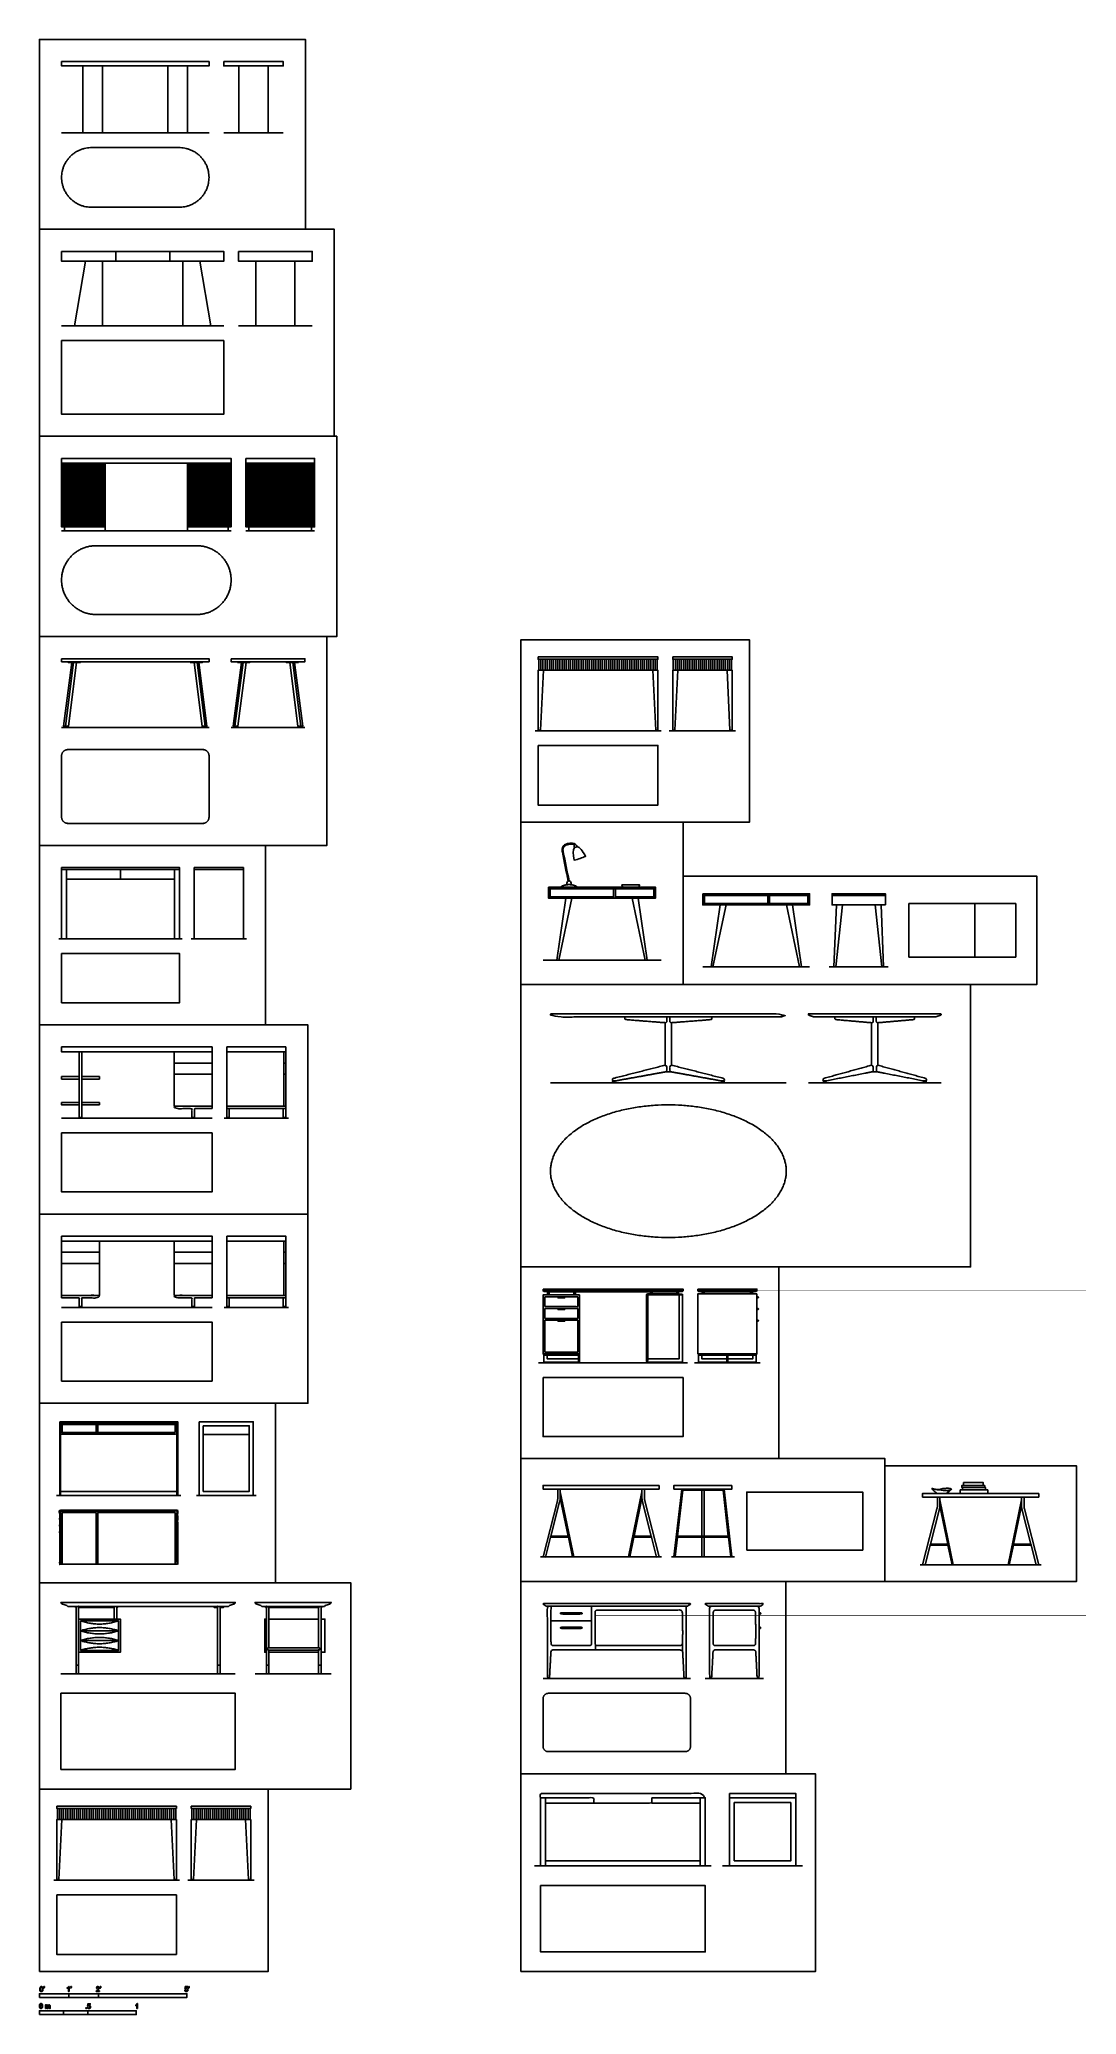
# Model space of a CAD drawing. Header units: millimetres. Extents: x 0.1 to 10.8, y -0.4 to 20.1.
import ezdxf

# ---------------------------------------------------------------- set-up
doc = ezdxf.new("R2010")
doc.units = ezdxf.units.MM
for name, color, linetype, true_color in [('2D$AG-DETAILS', 7, 'Continuous', 0x66ffff), ('2D$AG-DETAILS-DIAGRAM', 7, 'Continuous', 0xccff66), ('2D$AG-DIAGRAM', 7, 'Continuous', 0xfecc66), ('2D$AG-FURNITURE', 7, 'Continuous', 0x66ccff), ('2D$N-SYMB', 7, 'Continuous', 0x800040), ('2D$X-VPRT', 6, 'Continuous', 0xff00ff), ('AG-DETAILS', 7, 'Continuous', 0x66ffcc), ('AG-DIAGRAM', 7, 'Continuous', 0xfecc66), ('AG-FURNITURE', 7, 'Continuous', 0x66ccff), ('AG-OBJECTS', 7, 'Continuous', 0x66ff66), ('X-VPRT', 6, 'Continuous', 0xff00ff)]:
    doc.layers.add(name, color=color, linetype=linetype, true_color=true_color)

msp = doc.modelspace()

# ---------------------------------------------------------------- linework, layer by layer
at = {"layer": '2D$AG-DETAILS'}
for points in [[(0.313, 15.014), (0.313, 15.674)], [(0.329, 15.014), (0.329, 15.674)], [(0.345, 15.014), (0.345, 15.674)], [(0.361, 15.014), (0.361, 15.674)], [(0.378, 15.014), (0.378, 15.674)], [(0.41, 15.014), (0.41, 15.674)], [(0.426, 15.014), (0.426, 15.674)], [(0.442, 15.014), (0.442, 15.674)], [(0.459, 15.014), (0.459, 15.674)], [(0.475, 15.014), (0.475, 15.674)], [(0.491, 15.014), (0.491, 15.674)], [(0.507, 15.014), (0.507, 15.674)], [(0.523, 15.014), (0.523, 15.674)], [(0.54, 15.014), (0.54, 15.674)], [(0.556, 15.014), (0.556, 15.674)], [(0.572, 15.014), (0.572, 15.674)], [(0.588, 15.014), (0.588, 15.674)], [(0.604, 15.014), (0.604, 15.674)], [(0.621, 15.014), (0.621, 15.674)], [(0.637, 15.014), (0.637, 15.674)], [(0.653, 15.014), (0.653, 15.674)], [(0.669, 15.014), (0.669, 15.674)], [(0.685, 15.014), (0.685, 15.674)], [(0.702, 15.014), (0.702, 15.674)], [(0.718, 15.014), (0.718, 15.674)], [(1.635, 15.014), (1.635, 15.674)], [(1.651, 15.014), (1.651, 15.674)], [(1.667, 15.014), (1.667, 15.674)], [(1.683, 15.014), (1.683, 15.674)], [(1.7, 15.014), (1.7, 15.674)], [(1.716, 15.014), (1.716, 15.674)], [(1.732, 15.014), (1.732, 15.674)], [(1.748, 15.014), (1.748, 15.674)], [(1.764, 15.014), (1.764, 15.674)], [(1.781, 15.014), (1.781, 15.674)], [(1.797, 15.014), (1.797, 15.674)], [(1.813, 15.014), (1.813, 15.674)], [(1.829, 15.014), (1.829, 15.674)], [(1.845, 15.014), (1.845, 15.674)], [(1.862, 15.014), (1.862, 15.674)], [(1.878, 15.014), (1.878, 15.674)], [(1.894, 15.014), (1.894, 15.674)], [(1.91, 15.014), (1.91, 15.674)], [(1.927, 15.014), (1.927, 15.674)], [(1.943, 15.014), (1.943, 15.674)], [(1.975, 15.014), (1.975, 15.674)], [(1.991, 15.014), (1.991, 15.674)], [(2.008, 15.014), (2.008, 15.674)], [(2.024, 15.014), (2.024, 15.674)], [(2.04, 15.014), (2.04, 15.674)], [(2.221, 15.014), (2.221, 15.674)], [(2.237, 15.014), (2.237, 15.674)], [(2.254, 15.014), (2.254, 15.674)], [(2.27, 15.014), (2.27, 15.674)], [(2.286, 15.014), (2.286, 15.674)], [(2.302, 15.014), (2.302, 15.674)], [(2.318, 15.014), (2.318, 15.674)], [(2.334, 15.014), (2.334, 15.674)], [(2.351, 15.014), (2.351, 15.674)], [(2.367, 15.014), (2.367, 15.674)], [(2.383, 15.014), (2.383, 15.674)], [(2.399, 15.014), (2.399, 15.674)], [(2.415, 15.014), (2.415, 15.674)], [(2.431, 15.014), (2.431, 15.674)], [(2.447, 15.014), (2.447, 15.674)], [(2.464, 15.014), (2.464, 15.674)], [(2.48, 15.014), (2.48, 15.674)], [(2.496, 15.014), (2.496, 15.674)], [(2.512, 15.014), (2.512, 15.674)], [(2.528, 15.014), (2.528, 15.674)], [(2.544, 15.014), (2.544, 15.674)], [(2.561, 15.014), (2.561, 15.674)], [(2.577, 15.014), (2.577, 15.674)], [(2.593, 15.014), (2.593, 15.674)], [(2.609, 15.014), (2.609, 15.674)], [(2.625, 15.014), (2.625, 15.674)], [(2.641, 15.014), (2.641, 15.674)], [(2.658, 15.014), (2.658, 15.674)], [(2.674, 15.014), (2.674, 15.674)], [(2.69, 15.014), (2.69, 15.674)], [(2.706, 15.014), (2.706, 15.674)], [(2.722, 15.014), (2.722, 15.674)], [(2.738, 15.014), (2.738, 15.674)], [(2.755, 15.014), (2.755, 15.674)], [(2.771, 15.014), (2.771, 15.674)], [(2.787, 15.014), (2.787, 15.674)], [(2.803, 15.014), (2.803, 15.674)], [(2.819, 15.014), (2.819, 15.674)], [(2.835, 15.014), (2.835, 15.674)], [(2.852, 15.014), (2.852, 15.674)], [(2.868, 15.014), (2.868, 15.674)], [(2.884, 15.014), (2.884, 15.674)], [(2.9, 15.014), (2.9, 15.674)], [(5.255, 13.647), (5.255, 13.533)], [(5.277, 13.647), (5.277, 13.533)], [(5.299, 13.647), (5.299, 13.533)], [(5.321, 13.647), (5.321, 13.533)], [(5.343, 13.647), (5.343, 13.533)], [(5.365, 13.647), (5.365, 13.533)], [(5.387, 13.647), (5.387, 13.533)], [(5.409, 13.647), (5.409, 13.533)], [(5.43, 13.647), (5.43, 13.533)], [(5.452, 13.647), (5.452, 13.533)], [(5.474, 13.647), (5.474, 13.533)], [(5.496, 13.647), (5.496, 13.533)], [(5.518, 13.647), (5.518, 13.533)], [(5.54, 13.647), (5.54, 13.533)], [(5.562, 13.647), (5.562, 13.533)], [(5.584, 13.647), (5.584, 13.533)], [(5.605, 13.647), (5.605, 13.533)], [(5.627, 13.647), (5.627, 13.533)], [(5.649, 13.647), (5.649, 13.533)], [(5.671, 13.647), (5.671, 13.533)], [(5.693, 13.647), (5.693, 13.533)], [(5.715, 13.647), (5.715, 13.533)], [(5.737, 13.647), (5.737, 13.533)], [(5.759, 13.647), (5.759, 13.533)], [(5.781, 13.647), (5.781, 13.533)], [(5.802, 13.647), (5.802, 13.533)], [(5.824, 13.647), (5.824, 13.533)], [(5.846, 13.647), (5.846, 13.533)], [(5.868, 13.647), (5.868, 13.533)], [(5.89, 13.647), (5.89, 13.533)], [(5.912, 13.647), (5.912, 13.533)], [(5.934, 13.647), (5.934, 13.533)], [(5.956, 13.647), (5.956, 13.533)], [(5.977, 13.647), (5.977, 13.533)], [(5.999, 13.647), (5.999, 13.533)], [(6.021, 13.647), (6.021, 13.533)], [(6.043, 13.647), (6.043, 13.533)], [(6.065, 13.647), (6.065, 13.533)], [(6.087, 13.647), (6.087, 13.533)], [(6.109, 13.647), (6.109, 13.533)], [(6.131, 13.647), (6.131, 13.533)], [(6.152, 13.647), (6.152, 13.533)], [(6.174, 13.647), (6.174, 13.533)], [(6.196, 13.647), (6.196, 13.533)], [(6.218, 13.647), (6.218, 13.533)], [(6.24, 13.647), (6.24, 13.533)], [(6.262, 13.647), (6.262, 13.533)], [(6.284, 13.647), (6.284, 13.533)], [(6.306, 13.647), (6.306, 13.533)], [(6.327, 13.647), (6.327, 13.533)], [(6.349, 13.647), (6.349, 13.533)], [(6.371, 13.647), (6.371, 13.533)], [(6.393, 13.647), (6.393, 13.533)], [(6.415, 13.647), (6.415, 13.533)], [(6.437, 13.647), (6.437, 13.533)], [(6.646, 13.647), (6.646, 13.533)], [(6.667, 13.647), (6.667, 13.533)], [(6.689, 13.647), (6.689, 13.533)], [(6.71, 13.647), (6.71, 13.533)], [(6.732, 13.647), (6.732, 13.533)], [(6.753, 13.647), (6.753, 13.533)], [(6.775, 13.647), (6.775, 13.533)], [(6.796, 13.647), (6.796, 13.533)], [(6.818, 13.647), (6.818, 13.533)], [(6.84, 13.647), (6.84, 13.533)], [(6.861, 13.647), (6.861, 13.533)], [(6.883, 13.647), (6.883, 13.533)], [(6.904, 13.647), (6.904, 13.533)], [(6.926, 13.647), (6.926, 13.533)], [(6.947, 13.647), (6.947, 13.533)], [(6.969, 13.647), (6.969, 13.533)], [(6.99, 13.647), (6.99, 13.533)], [(7.012, 13.647), (7.012, 13.533)], [(7.033, 13.647), (7.033, 13.533)], [(7.055, 13.647), (7.055, 13.533)], [(7.076, 13.647), (7.076, 13.533)], [(7.098, 13.647), (7.098, 13.533)], [(7.119, 13.647), (7.119, 13.533)], [(7.141, 13.647), (7.141, 13.533)], [(7.162, 13.647), (7.162, 13.533)], [(7.184, 13.647), (7.184, 13.533)], [(7.206, 13.647), (7.206, 13.533)], [(0.451, 3.249), (0.476, 3.249)], [(1.939, 3.249), (1.913, 3.249)], [(2.417, 3.249), (2.442, 3.249)], [(2.983, 3.249), (2.957, 3.249)], [(0.278, 1.767), (0.278, 1.652)], [(0.3, 1.767), (0.3, 1.652)], [(0.321, 1.767), (0.321, 1.652)], [(0.343, 1.767), (0.343, 1.652)], [(0.365, 1.767), (0.365, 1.652)], [(0.387, 1.767), (0.387, 1.652)], [(0.409, 1.767), (0.409, 1.652)], [(0.431, 1.767), (0.431, 1.652)], [(0.453, 1.767), (0.453, 1.652)], [(0.475, 1.767), (0.475, 1.652)], [(0.496, 1.767), (0.496, 1.652)], [(0.518, 1.767), (0.518, 1.652)], [(0.54, 1.767), (0.54, 1.652)], [(0.562, 1.767), (0.562, 1.652)], [(0.584, 1.767), (0.584, 1.652)], [(0.606, 1.767), (0.606, 1.652)], [(0.628, 1.767), (0.628, 1.652)], [(0.65, 1.767), (0.65, 1.652)], [(0.671, 1.767), (0.671, 1.652)], [(0.693, 1.767), (0.693, 1.652)], [(0.715, 1.767), (0.715, 1.652)], [(0.737, 1.767), (0.737, 1.652)], [(0.759, 1.767), (0.759, 1.652)], [(0.781, 1.767), (0.781, 1.652)], [(0.803, 1.767), (0.803, 1.652)], [(0.825, 1.767), (0.825, 1.652)], [(0.846, 1.767), (0.846, 1.652)], [(0.868, 1.767), (0.868, 1.652)], [(0.89, 1.767), (0.89, 1.652)], [(0.912, 1.767), (0.912, 1.652)], [(0.934, 1.767), (0.934, 1.652)], [(0.956, 1.767), (0.956, 1.652)], [(0.978, 1.767), (0.978, 1.652)], [(1, 1.767), (1, 1.652)], [(1.021, 1.767), (1.021, 1.652)], [(1.043, 1.767), (1.043, 1.652)], [(1.065, 1.767), (1.065, 1.652)], [(1.087, 1.767), (1.087, 1.652)], [(1.109, 1.767), (1.109, 1.652)], [(1.131, 1.767), (1.131, 1.652)], [(1.153, 1.767), (1.153, 1.652)], [(1.175, 1.767), (1.175, 1.652)], [(1.197, 1.767), (1.197, 1.652)], [(1.218, 1.767), (1.218, 1.652)], [(1.24, 1.767), (1.24, 1.652)], [(1.262, 1.767), (1.262, 1.652)], [(1.284, 1.767), (1.284, 1.652)], [(1.306, 1.767), (1.306, 1.652)], [(1.328, 1.767), (1.328, 1.652)], [(1.35, 1.767), (1.35, 1.652)], [(1.372, 1.767), (1.372, 1.652)], [(1.393, 1.767), (1.393, 1.652)], [(1.415, 1.767), (1.415, 1.652)], [(1.437, 1.767), (1.437, 1.652)], [(1.459, 1.767), (1.459, 1.652)], [(1.668, 1.767), (1.668, 1.652)], [(1.69, 1.767), (1.69, 1.652)], [(1.711, 1.767), (1.711, 1.652)], [(1.733, 1.767), (1.733, 1.652)], [(1.754, 1.767), (1.754, 1.652)], [(1.776, 1.767), (1.776, 1.652)], [(1.797, 1.767), (1.797, 1.652)], [(1.819, 1.767), (1.819, 1.652)], [(1.84, 1.767), (1.84, 1.652)], [(1.862, 1.767), (1.862, 1.652)], [(1.883, 1.767), (1.883, 1.652)], [(1.905, 1.767), (1.905, 1.652)], [(1.926, 1.767), (1.926, 1.652)], [(1.948, 1.767), (1.948, 1.652)], [(1.969, 1.767), (1.969, 1.652)], [(1.991, 1.767), (1.991, 1.652)], [(2.012, 1.767), (2.012, 1.652)], [(2.034, 1.767), (2.034, 1.652)], [(2.056, 1.767), (2.056, 1.652)], [(2.077, 1.767), (2.077, 1.652)], [(2.099, 1.767), (2.099, 1.652)], [(2.12, 1.767), (2.12, 1.652)], [(2.142, 1.767), (2.142, 1.652)], [(2.163, 1.767), (2.163, 1.652)], [(2.185, 1.767), (2.185, 1.652)], [(2.206, 1.767), (2.206, 1.652)], [(2.228, 1.767), (2.228, 1.652)]]:
    msp.add_lwpolyline(points, dxfattribs=at)
at = {"layer": '2D$AG-DETAILS-DIAGRAM'}
for points in [[(0.657, 4.291), (0.657, 4.825), (0.306, 4.825), (0.306, 4.291)], [(1.474, 4.291), (1.474, 4.825), (0.673, 4.825), (0.673, 4.291)]]:
    msp.add_lwpolyline(points, dxfattribs=at)
at = {"layer": '2D$AG-DIAGRAM'}
for points in [[(0.3, 19.087), (1.824, 19.087)], [(1.976, 19.087), (2.592, 19.087)], [(0.3, 17.094), (1.976, 17.094)], [(2.129, 17.094), (2.891, 17.094)], [(0.3, 14.973), (2.053, 14.973)], [(2.205, 14.973), (2.916, 14.973)], [(0.3, 12.941), (1.824, 12.941)], [(2.053, 12.941), (2.815, 12.941)], [(5.195, 12.908), (6.497, 12.908)], [(6.583, 12.908), (7.268, 12.908)], [(0.271, 10.756), (1.548, 10.756)], [(1.639, 10.756), (2.212, 10.756)], [(5.354, 9.269), (7.792, 9.269)], [(8.021, 9.269), (9.393, 9.269)], [(0.3, 8.902), (1.856, 8.902)], [(1.98, 8.902), (2.646, 8.902)], [(0.3, 6.946), (1.856, 6.946)], [(1.98, 6.946), (2.646, 6.946)], [(5.232, 6.373), (6.772, 6.373)], [(6.843, 6.373), (7.523, 6.373)], [(0.247, 5.003), (1.533, 5.003)], [(1.693, 5.003), (2.311, 5.003)], [(0.293, 3.16), (2.096, 3.16)], [(2.3, 3.16), (3.087, 3.16)], [(5.278, 3.11), (6.802, 3.11)], [(6.954, 3.11), (7.557, 3.11)], [(0.218, 1.027), (1.519, 1.027)], [(1.605, 1.027), (2.29, 1.027)], [(5.19, 1.173), (7.017, 1.173)], [(7.132, 1.173), (7.961, 1.173)]]:
    msp.add_lwpolyline(points, dxfattribs=at)
at = {"layer": '2D$AG-FURNITURE'}
for points in [[(0.3, 19.824), (0.3, 19.78), (1.824, 19.78), (1.824, 19.824)], [(1.976, 19.824), (2.592, 19.824), (2.592, 19.78), (1.976, 19.78)], [(0.724, 19.78), (0.724, 19.087), (0.521, 19.087), (0.521, 19.78)], [(1.4, 19.78), (1.4, 19.087), (1.603, 19.087), (1.603, 19.78)], [(2.437, 19.78), (2.132, 19.78), (2.132, 19.087), (2.437, 19.087)], [(0.3, 17.862), (1.976, 17.862), (1.976, 17.76), (0.3, 17.76)], [(2.129, 17.862), (2.891, 17.862), (2.891, 17.76), (2.129, 17.76)], [(0.724, 17.76), (0.724, 17.094), (0.432, 17.094), (0.547, 17.76)], [(1.552, 17.76), (1.552, 17.094), (1.844, 17.094), (1.729, 17.76)], [(2.713, 17.76), (2.307, 17.76), (2.307, 17.094), (2.713, 17.094)], [(0.3, 16.941), (1.976, 16.941), (1.976, 16.179), (0.3, 16.179)], [(0.3, 15.722), (2.053, 15.722), (2.053, 15.674), (0.3, 15.674)], [(2.205, 15.722), (2.916, 15.722), (2.916, 15.674), (2.205, 15.674)], [(0.3, 15.674), (0.75, 15.674), (0.75, 15.014), (0.3, 15.014)], [(2.053, 15.674), (1.602, 15.674), (1.602, 15.014), (2.053, 15.014)], [(2.205, 15.674), (2.916, 15.674), (2.916, 15.014), (2.205, 15.014)], [(0.75, 15.014), (0.75, 14.973), (0.331, 14.973), (0.331, 15.014)], [(1.602, 15.014), (1.602, 14.973), (2.022, 14.973), (2.022, 15.014)], [(2.236, 15.014), (2.236, 14.973), (2.885, 14.973), (2.885, 15.014)], [(0.3, 13.652), (1.824, 13.652), (1.824, 13.62), (0.3, 13.62)], [(0.367, 13.62), (0.494, 13.62), (0.494, 13.614), (0.367, 13.614)], [(1.757, 13.62), (1.63, 13.62), (1.63, 13.614), (1.757, 13.614)], [(2.053, 13.652), (2.815, 13.652), (2.815, 13.62), (2.053, 13.62)], [(2.12, 13.62), (2.247, 13.62), (2.247, 13.614), (2.12, 13.614)], [(2.748, 13.62), (2.621, 13.62), (2.621, 13.614), (2.748, 13.614)], [(5.227, 13.67), (6.465, 13.67), (6.465, 13.647), (5.227, 13.647)], [(5.281, 13.533), (5.25, 12.914), (5.227, 12.914), (5.227, 13.533)], [(6.459, 13.647), (6.459, 13.533), (5.234, 13.533), (5.234, 13.647)], [(6.411, 13.533), (6.442, 12.914), (6.465, 12.914), (6.465, 13.533)], [(6.618, 13.67), (7.234, 13.67), (7.234, 13.647), (6.618, 13.647)], [(6.672, 13.533), (6.641, 12.914), (6.618, 12.914), (6.618, 13.533)], [(7.227, 13.647), (7.227, 13.533), (6.624, 13.533), (6.624, 13.647)], [(7.18, 13.533), (7.21, 12.914), (7.234, 12.914), (7.234, 13.533)], [(0.338, 12.949), (0.351, 12.949), (0.351, 12.953), (0.338, 12.953)], [(1.786, 12.949), (1.773, 12.949), (1.773, 12.953), (1.786, 12.953)], [(2.091, 12.949), (2.103, 12.949), (2.103, 12.953), (2.091, 12.953)], [(2.777, 12.949), (2.764, 12.949), (2.764, 12.953), (2.777, 12.953)], [(5.248, 12.914), (5.229, 12.914), (5.23, 12.908), (5.247, 12.908)], [(6.444, 12.914), (6.463, 12.914), (6.462, 12.908), (6.445, 12.908)], [(6.639, 12.914), (6.62, 12.914), (6.621, 12.908), (6.638, 12.908)], [(7.212, 12.914), (7.231, 12.914), (7.23, 12.908), (7.214, 12.908)], [(5.227, 12.755), (6.465, 12.755), (6.465, 12.139), (5.227, 12.139)], [(0.3, 11.493), (1.519, 11.493), (1.519, 11.474), (0.3, 11.474)], [(0.3, 11.474), (0.3, 10.756), (0.351, 10.756), (0.351, 11.474)], [(0.351, 11.474), (0.351, 11.372), (0.91, 11.372), (0.91, 11.474)], [(0.91, 11.474), (0.91, 11.372), (1.468, 11.372), (1.468, 11.474)], [(1.519, 11.474), (1.519, 10.756), (1.468, 10.756), (1.468, 11.474)], [(1.672, 11.493), (2.18, 11.493), (2.18, 11.474), (1.672, 11.474)], [(1.672, 10.756), (1.672, 11.474), (2.18, 11.474), (2.18, 10.756)], [(0.3, 10.604), (1.519, 10.604), (1.519, 10.096), (0.3, 10.096)], [(0.3, 9.639), (1.856, 9.639), (1.856, 9.588), (0.3, 9.588)], [(2.008, 9.639), (2.618, 9.639), (2.618, 9.588), (2.008, 9.588)], [(0.483, 9.588), (0.483, 8.91), (0.508, 8.91), (0.508, 9.588)], [(1.856, 9.588), (1.856, 9.026), (1.465, 9.026), (1.465, 9.588)], [(2.599, 9.472), (2.618, 9.472), (2.618, 9.588), (2.599, 9.588)], [(2.599, 9.357), (2.618, 9.357), (2.618, 9.472), (2.599, 9.472)], [(0.483, 9.307), (0.3, 9.307), (0.3, 9.333), (0.483, 9.333)], [(0.691, 9.307), (0.508, 9.307), (0.508, 9.333), (0.691, 9.333)], [(2.618, 9.026), (2.599, 9.026), (2.599, 9.357), (2.618, 9.357)], [(5.996, 9.269), (6.021, 9.269), (6.021, 9.28), (5.996, 9.28)], [(7.151, 9.269), (7.125, 9.269), (7.125, 9.28), (7.151, 9.28)], [(8.176, 9.269), (8.201, 9.269), (8.201, 9.28), (8.176, 9.28)], [(9.238, 9.269), (9.212, 9.269), (9.212, 9.28), (9.238, 9.28)], [(0.483, 9.039), (0.3, 9.039), (0.3, 9.064), (0.483, 9.064)], [(0.691, 9.039), (0.508, 9.039), (0.508, 9.064), (0.691, 9.064)], [(2.008, 9.001), (2.008, 9.026), (2.618, 9.026), (2.618, 9.001)], [(0.485, 8.91), (0.506, 8.91), (0.505, 8.902), (0.486, 8.902)], [(1.671, 8.91), (1.65, 8.91), (1.651, 8.902), (1.669, 8.902)], [(2.031, 8.91), (2.011, 8.91), (2.012, 8.902), (2.03, 8.902)], [(2.595, 8.91), (2.615, 8.91), (2.614, 8.902), (2.596, 8.902)], [(0.3, 8.75), (1.856, 8.75), (1.856, 8.14), (0.3, 8.14)], [(0.3, 7.683), (1.856, 7.683), (1.856, 7.632), (0.3, 7.632)], [(0.3, 7.632), (0.3, 7.071), (0.691, 7.071), (0.691, 7.632)], [(1.856, 7.632), (1.856, 7.071), (1.465, 7.071), (1.465, 7.632)], [(2.008, 7.683), (2.618, 7.683), (2.618, 7.632), (2.008, 7.632)], [(2.599, 7.516), (2.618, 7.516), (2.618, 7.632), (2.599, 7.632)], [(2.599, 7.401), (2.618, 7.401), (2.618, 7.516), (2.599, 7.516)], [(2.618, 7.071), (2.599, 7.071), (2.599, 7.401), (2.618, 7.401)], [(0.485, 6.955), (0.506, 6.955), (0.505, 6.946), (0.486, 6.946)], [(1.671, 6.955), (1.65, 6.955), (1.651, 6.946), (1.669, 6.946)], [(2.008, 7.045), (2.008, 7.071), (2.618, 7.071), (2.618, 7.045)], [(2.031, 6.955), (2.011, 6.955), (2.012, 6.946), (2.03, 6.946)], [(2.595, 6.955), (2.615, 6.955), (2.614, 6.946), (2.596, 6.946)], [(5.278, 7.135), (6.726, 7.135), (6.726, 7.116), (5.278, 7.116)], [(5.656, 7.075), (5.656, 6.465), (5.278, 6.465), (5.278, 7.075)], [(6.72, 7.116), (6.72, 7.112), (6.678, 7.106), (5.649, 7.106), (5.325, 7.106), (5.284, 7.112), (5.284, 7.116)], [(5.325, 7.106), (5.325, 7.075), (5.341, 7.075), (5.341, 7.106)], [(5.433, 7.056), (5.5, 7.056), (5.5, 7.045), (5.433, 7.045)], [(5.597, 7.106), (5.597, 7.075), (5.613, 7.075), (5.613, 7.106)], [(6.406, 7.106), (6.406, 7.087), (6.39, 7.087), (6.39, 7.106)], [(6.678, 7.106), (6.678, 7.087), (6.662, 7.087), (6.662, 7.106)], [(6.878, 7.135), (7.488, 7.135), (7.488, 7.116), (6.878, 7.116)], [(7.488, 7.087), (6.878, 7.087), (6.878, 6.465), (7.488, 6.465)], [(6.926, 7.106), (6.926, 7.087), (6.942, 7.087), (6.942, 7.106)], [(7.44, 7.106), (7.44, 7.087), (7.424, 7.087), (7.424, 7.106)], [(0.3, 6.794), (1.856, 6.794), (1.856, 6.184), (0.3, 6.184)], [(5.433, 6.935), (5.5, 6.935), (5.5, 6.924), (5.433, 6.924)], [(5.433, 6.814), (5.5, 6.814), (5.5, 6.803), (5.433, 6.803)], [(5.643, 6.452), (5.284, 6.452), (5.284, 6.465), (5.656, 6.465), (5.656, 6.452), (5.656, 6.381), (5.643, 6.381)], [(5.298, 6.381), (5.31, 6.381), (5.309, 6.373), (5.299, 6.373)], [(5.643, 6.381), (5.655, 6.381), (5.654, 6.373), (5.645, 6.373)], [(6.705, 6.381), (6.694, 6.381), (6.695, 6.373), (6.704, 6.373)], [(7.482, 6.465), (6.884, 6.465), (6.884, 6.452), (7.482, 6.452)], [(6.898, 6.381), (6.91, 6.381), (6.909, 6.373), (6.899, 6.373)], [(7.176, 6.452), (7.176, 6.381), (7.189, 6.381), (7.189, 6.452)], [(7.177, 6.381), (7.189, 6.381), (7.188, 6.373), (7.178, 6.373)], [(7.467, 6.381), (7.456, 6.381), (7.457, 6.373), (7.466, 6.373)], [(5.278, 6.221), (6.726, 6.221), (6.726, 5.611), (5.278, 5.611)], [(0.28, 5.765), (0.28, 5.003), (0.29, 5.003), (0.29, 5.765)], [(1.49, 5.737), (1.49, 5.747), (0.29, 5.747), (0.29, 5.737)], [(0.673, 5.737), (0.657, 5.737), (0.657, 5.652), (0.673, 5.652)], [(1.49, 5.765), (1.49, 5.003), (1.5, 5.003), (1.5, 5.765)], [(1.723, 5.765), (1.723, 5.003), (2.281, 5.003), (2.281, 5.765)], [(1.764, 5.723), (1.764, 5.044), (2.24, 5.044), (2.24, 5.723)], [(0.29, 5.003), (1.49, 5.003), (1.49, 5.044), (0.29, 5.044)], [(0.476, 3.382), (0.908, 3.382), (0.908, 3.725), (0.476, 3.725)], [(0.496, 3.401), (0.889, 3.401), (0.889, 3.706), (0.496, 3.706)], [(5.327, 3.116), (5.34, 3.116), (5.34, 3.11), (5.327, 3.11)], [(6.752, 3.116), (6.739, 3.116), (6.739, 3.11), (6.752, 3.11)], [(7.004, 3.116), (7.017, 3.116), (7.017, 3.11), (7.004, 3.11)], [(7.508, 3.116), (7.495, 3.116), (7.495, 3.11), (7.508, 3.11)], [(0.293, 2.957), (2.096, 2.957), (2.096, 2.17), (0.293, 2.17)], [(5.252, 1.878), (5.252, 1.173), (5.303, 1.173), (5.303, 1.878)], [(6.903, 1.878), (6.903, 1.173), (6.954, 1.173), (6.954, 1.878)], [(7.204, 1.922), (7.89, 1.922), (7.89, 1.878), (7.204, 1.878)], [(7.204, 1.173), (7.204, 1.878), (7.89, 1.878), (7.89, 1.173)], [(0.249, 1.789), (1.487, 1.789), (1.487, 1.767), (0.249, 1.767)], [(0.303, 1.652), (0.273, 1.034), (0.249, 1.034), (0.249, 1.652)], [(1.481, 1.767), (1.481, 1.652), (0.256, 1.652), (0.256, 1.767)], [(1.433, 1.652), (1.464, 1.034), (1.487, 1.034), (1.487, 1.652)], [(1.64, 1.789), (2.256, 1.789), (2.256, 1.767), (1.64, 1.767)], [(1.694, 1.652), (1.663, 1.034), (1.64, 1.034), (1.64, 1.652)], [(2.249, 1.767), (2.249, 1.652), (1.646, 1.652), (1.646, 1.767)], [(2.202, 1.652), (2.233, 1.034), (2.256, 1.034), (2.256, 1.652)], [(7.255, 1.224), (7.255, 1.827), (7.839, 1.827), (7.839, 1.224)], [(0.27, 1.034), (0.251, 1.034), (0.253, 1.027), (0.269, 1.027)], [(1.466, 1.034), (1.485, 1.034), (1.484, 1.027), (1.467, 1.027)], [(1.661, 1.034), (1.642, 1.034), (1.643, 1.027), (1.66, 1.027)], [(2.235, 1.034), (2.254, 1.034), (2.253, 1.027), (2.236, 1.027)], [(6.903, 1.224), (5.303, 1.224), (5.303, 1.173), (6.903, 1.173)], [(0.249, 0.874), (1.487, 0.874), (1.487, 0.258), (0.249, 0.258)], [(5.252, 0.97), (6.954, 0.97), (6.954, 0.284), (5.252, 0.284)]]:
    msp.add_lwpolyline(points, close=True, dxfattribs=at)
for points in [[(0.859, 17.76), (0.859, 17.862)], [(1.418, 17.76), (1.418, 17.862)], [(0.394, 15.014), (0.394, 15.674)], [(0.734, 15.014), (0.734, 15.674)], [(1.619, 15.014), (1.619, 15.674)], [(1.959, 15.014), (1.959, 15.674)], [(0.406, 13.614), (0.321, 12.953), (0.371, 12.953), (0.455, 13.614)], [(0.339, 12.953), (0.424, 13.614)], [(1.718, 13.614), (1.803, 12.953), (1.753, 12.953), (1.669, 13.614)], [(1.785, 12.953), (1.7, 13.614)], [(2.159, 13.614), (2.074, 12.953), (2.123, 12.953), (2.208, 13.614)], [(2.092, 12.953), (2.177, 13.614)], [(2.709, 13.614), (2.793, 12.953), (2.744, 12.953), (2.659, 13.614)], [(2.775, 12.953), (2.691, 13.614)], [(6.541, 9.889), (6.541, 9.449)], [(6.605, 9.889), (6.605, 9.449)], [(8.675, 9.889), (8.675, 9.449)], [(8.723, 9.949), (8.691, 9.949)], [(8.739, 9.449), (8.739, 9.889)], [(1.856, 9.472), (1.465, 9.472)], [(2.008, 9.026), (2.008, 9.588)], [(1.856, 9.357), (1.465, 9.357)], [(2.008, 9.026), (2.008, 9.307)], [(6, 9.284), (6, 9.28), (6.017, 9.28), (6.017, 9.286)], [(6.552, 9.383), (6.573, 9.383), (6.594, 9.383)], [(7.146, 9.284), (7.146, 9.28), (7.13, 9.28), (7.13, 9.286)], [(8.18, 9.283), (8.18, 9.28), (8.197, 9.28), (8.197, 9.287)], [(8.686, 9.383), (8.727, 9.383)], [(9.234, 9.283), (9.234, 9.28), (9.217, 9.28), (9.217, 9.287)], [(2.034, 9.001), (2.034, 8.91), (2.008, 8.91), (2.008, 9.001)], [(2.592, 9.001), (2.592, 8.91), (2.618, 8.91), (2.618, 9.001)], [(2.008, 7.071), (2.008, 7.632)], [(0.3, 7.516), (0.691, 7.516)], [(0.3, 7.401), (0.691, 7.401)], [(1.856, 7.516), (1.465, 7.516)], [(1.856, 7.401), (1.465, 7.401)], [(2.008, 7.071), (2.008, 7.351)], [(2.034, 7.045), (2.034, 6.955), (2.008, 6.955), (2.008, 7.045)], [(2.592, 7.045), (2.592, 6.955), (2.618, 6.955), (2.618, 7.045)], [(6.36, 6.381), (6.72, 6.381), (6.72, 7.075), (6.685, 7.075), (6.685, 6.416), (6.36, 6.416)], [(5.319, 6.465), (5.284, 6.465), (5.284, 6.381), (5.643, 6.381)], [(5.643, 6.416), (5.319, 6.416), (5.319, 6.452)], [(5.643, 6.465), (5.656, 6.465)], [(7.176, 6.416), (6.919, 6.416), (6.919, 6.452), (6.884, 6.452), (6.884, 6.381), (7.176, 6.381)], [(7.189, 6.381), (7.482, 6.381), (7.482, 6.452), (7.447, 6.452), (7.447, 6.416), (7.189, 6.416)], [(0.29, 5.765), (1.49, 5.765)], [(1.764, 5.634), (2.24, 5.634)], [(0.29, 4.291), (1.49, 4.291)], [(0.451, 3.856), (0.444, 3.856), (0.444, 3.845), (0.451, 3.845)], [(0.845, 3.856), (0.476, 3.856)], [(0.476, 3.845), (0.845, 3.845)], [(0.87, 3.845), (0.878, 3.845), (0.878, 3.856), (0.87, 3.856)], [(1.913, 3.845), (1.877, 3.845), (1.877, 3.856), (1.913, 3.856)], [(1.939, 3.856), (1.975, 3.856), (1.975, 3.845), (1.939, 3.845)], [(2.417, 3.382), (2.401, 3.382), (2.401, 3.725), (2.417, 3.725)], [(2.417, 3.856), (2.409, 3.856), (2.409, 3.845), (2.417, 3.845)], [(2.693, 3.856), (2.442, 3.856)], [(2.442, 3.845), (2.693, 3.845)], [(2.442, 3.725), (2.957, 3.725)], [(2.693, 3.856), (2.957, 3.856)], [(2.957, 3.845), (2.693, 3.845)], [(2.983, 3.856), (2.99, 3.856), (2.99, 3.845), (2.983, 3.845)], [(2.983, 3.725), (3.022, 3.725), (3.022, 3.382), (2.983, 3.382)], [(5.359, 3.708), (5.78, 3.708)], [(7.519, 3.785), (7.512, 3.785), (7.512, 3.78), (7.519, 3.78)], [(0.496, 3.604), (0.889, 3.604)], [(0.496, 3.502), (0.889, 3.502)], [(7.519, 3.637), (7.512, 3.637), (7.512, 3.631), (7.519, 3.631)], [(2.957, 3.382), (2.442, 3.382)], [(5.805, 1.821), (5.303, 1.821)], [(6.402, 1.821), (6.903, 1.821)]]:
    msp.add_lwpolyline(points, dxfattribs=at)
for points, weights, degree, knots in [([(0.3, 18.627), (0.3, 18.935), (0.608, 18.935), (1.062, 18.935), (1.516, 18.935), (1.824, 18.935), (1.824, 18.627), (1.824, 18.319), (1.516, 18.319), (1.062, 18.319), (0.608, 18.319), (0.3, 18.319), (0.3, 18.627)], [1, 0.707106781187, 1, 1, 1, 0.707106781187, 1, 0.707106781187, 1, 1, 1, 0.707106781187, 1], 2, [0, 0, 0, 1.587159, 1.587159, 4.566325, 4.566325, 6.153484, 6.153484, 7.740643, 7.740643, 10.71981, 10.71981, 12.306968, 12.306968, 12.306968]), ([(0.3, 14.465), (0.3, 14.82), (0.656, 14.82), (1.176, 14.82), (1.697, 14.82), (2.053, 14.82), (2.053, 14.465), (2.053, 14.109), (1.697, 14.109), (1.176, 14.109), (0.656, 14.109), (0.3, 14.109), (0.3, 14.465)], [1, 0.707106781187, 1, 1, 1, 0.707106781187, 1, 0.707106781187, 1, 1, 1, 0.707106781187, 1], 2, [0, 0, 0, 1.832596, 1.832596, 5.249262, 5.249262, 7.081858, 7.081858, 8.914454, 8.914454, 12.33112, 12.33112, 14.163716, 14.163716, 14.163716]), ([(0.332, 12.945), (0.332, 12.941), (0.336, 12.941), (0.344, 12.941), (0.353, 12.941), (0.357, 12.941), (0.357, 12.945), (0.357, 12.949), (0.353, 12.949), (0.344, 12.949), (0.336, 12.949), (0.332, 12.949), (0.332, 12.945)], [1, 0.707106781187, 1, 1, 1, 0.707106781187, 1, 0.707106781187, 1, 1, 1, 0.707106781187, 1], 2, [0, 0, 0, 0.0212593, 0.0212593, 0.0762746, 0.0762746, 0.0975339, 0.0975339, 0.1187932, 0.1187932, 0.1738085, 0.1738085, 0.1950678, 0.1950678, 0.1950678]), ([(1.792, 12.945), (1.792, 12.941), (1.788, 12.941), (1.78, 12.941), (1.771, 12.941), (1.767, 12.941), (1.767, 12.945), (1.767, 12.949), (1.771, 12.949), (1.78, 12.949), (1.788, 12.949), (1.792, 12.949), (1.792, 12.945)], [1, 0.707106781187, 1, 1, 1, 0.707106781187, 1, 0.707106781187, 1, 1, 1, 0.707106781187, 1], 2, [0, 0, 0, 0.0212593, 0.0212593, 0.0762746, 0.0762746, 0.0975339, 0.0975339, 0.1187932, 0.1187932, 0.1738085, 0.1738085, 0.1950678, 0.1950678, 0.1950678]), ([(2.084, 12.945), (2.084, 12.941), (2.089, 12.941), (2.097, 12.941), (2.105, 12.941), (2.109, 12.941), (2.109, 12.945), (2.109, 12.949), (2.105, 12.949), (2.097, 12.949), (2.089, 12.949), (2.084, 12.949), (2.084, 12.945)], [1, 0.707106781187, 1, 1, 1, 0.707106781187, 1, 0.707106781187, 1, 1, 1, 0.707106781187, 1], 2, [0, 0, 0, 0.0212593, 0.0212593, 0.0762746, 0.0762746, 0.0975339, 0.0975339, 0.1187932, 0.1187932, 0.1738085, 0.1738085, 0.1950678, 0.1950678, 0.1950678]), ([(2.783, 12.945), (2.783, 12.941), (2.779, 12.941), (2.77, 12.941), (2.762, 12.941), (2.758, 12.941), (2.758, 12.945), (2.758, 12.949), (2.762, 12.949), (2.77, 12.949), (2.779, 12.949), (2.783, 12.949), (2.783, 12.945)], [1, 0.707106781187, 1, 1, 1, 0.707106781187, 1, 0.707106781187, 1, 1, 1, 0.707106781187, 1], 2, [0, 0, 0, 0.0212593, 0.0212593, 0.0762746, 0.0762746, 0.0975339, 0.0975339, 0.1187932, 0.1187932, 0.1738085, 0.1738085, 0.1950678, 0.1950678, 0.1950678]), ([(0.3, 12.649), (0.3, 12.712), (0.364, 12.712), (1.062, 12.712), (1.761, 12.712), (1.824, 12.712), (1.824, 12.649), (1.824, 12.331), (1.824, 12.014), (1.824, 11.95), (1.761, 11.95), (1.062, 11.95), (0.364, 11.95), (0.3, 11.95), (0.3, 12.014), (0.3, 12.331), (0.3, 12.649)], [1, 0.707106781187, 1, 1, 1, 0.707106781187, 1, 1, 1, 0.707106781186, 1, 1, 1, 0.707106781187, 1, 1, 1], 2, [0, 0, 0, 0.327249, 0.327249, 3.993916, 3.993916, 4.321165, 4.321165, 5.987832, 5.987832, 6.315081, 6.315081, 9.981748, 9.981748, 10.308997, 10.308997, 11.975664, 11.975664, 11.975664]), ([(7.736, 9.949), (7.735, 9.949), (7.734, 9.949), (6.573, 9.949), (5.413, 9.949), (5.412, 9.949), (5.411, 9.949), (5.384, 9.958), (5.358, 9.967), (5.354, 9.968), (5.354, 9.973), (5.354, 9.973), (5.354, 9.974), (5.354, 9.98), (5.36, 9.98), (6.573, 9.98), (7.786, 9.98), (7.792, 9.98), (7.792, 9.974), (7.792, 9.973), (7.792, 9.973), (7.792, 9.968), (7.788, 9.967), (7.762, 9.958), (7.736, 9.949)], [1, 0.986280192784, 1, 1, 1, 0.986280192784, 1, 1, 1, 0.814134546194, 1, 1, 1, 0.707106781187, 1, 1, 1, 0.707106781187, 1, 1, 1, 0.814134546195, 1, 1, 1], 2, [0, 0, 0, 0.006483, 0.006483, 4.122056, 4.122056, 4.12854, 4.12854, 4.311159, 4.311159, 4.335381, 4.335381, 4.340986, 4.340986, 4.371691, 4.371691, 8.832596, 8.832596, 8.863301, 8.863301, 8.868907, 8.868907, 8.893128, 8.893128, 9.075748, 9.075748, 9.075748]), ([(6.122, 9.949), (6.122, 9.942), (6.122, 9.935), (6.122, 9.922), (6.137, 9.921), (6.338, 9.905), (6.54, 9.889), (6.547, 9.888), (6.552, 9.893), (6.557, 9.897), (6.557, 9.903), (6.557, 9.926), (6.557, 9.949)], [1, 1, 1, 0.737405585848, 1, 1, 1, 0.915273243812, 1, 0.915273243812, 1, 1, 1], 2, [0, 0, 0, 0.043373, 0.043373, 0.111924, 0.111924, 1.322303, 1.322303, 1.360629, 1.360629, 1.398956, 1.398956, 1.548278, 1.548278, 1.548278]), ([(7.024, 9.949), (7.024, 9.942), (7.024, 9.935), (7.024, 9.922), (7.01, 9.921), (6.808, 9.905), (6.606, 9.889), (6.599, 9.888), (6.594, 9.893), (6.589, 9.897), (6.589, 9.903), (6.589, 9.926), (6.589, 9.949)], [1, 1, 1, 0.737405585848, 1, 1, 1, 0.915273243812, 1, 0.915273243812, 1, 1, 1], 2, [0, 0, 0, 0.043373, 0.043373, 0.111924, 0.111924, 1.322303, 1.322303, 1.360629, 1.360629, 1.398956, 1.398956, 1.548278, 1.548278, 1.548278]), ([(9.336, 9.949), (9.335, 9.949), (9.334, 9.949), (8.707, 9.949), (8.08, 9.949), (8.079, 9.949), (8.078, 9.949), (8.051, 9.958), (8.025, 9.967), (8.021, 9.968), (8.021, 9.973), (8.021, 9.973), (8.021, 9.974), (8.021, 9.98), (8.027, 9.98), (8.707, 9.98), (9.387, 9.98), (9.393, 9.98), (9.393, 9.974), (9.393, 9.973), (9.393, 9.973), (9.393, 9.968), (9.389, 9.967), (9.362, 9.958), (9.336, 9.949)], [1, 0.986280192784, 1, 1, 1, 0.986280192784, 1, 1, 1, 0.814134546194, 1, 1, 1, 0.707106781187, 1, 1, 1, 0.707106781187, 1, 1, 1, 0.814134546195, 1, 1, 1], 2, [0, 0, 0, 0.006483, 0.006483, 4.122056, 4.122056, 4.12854, 4.12854, 4.311159, 4.311159, 4.335381, 4.335381, 4.340986, 4.340986, 4.371691, 4.371691, 8.832596, 8.832596, 8.863301, 8.863301, 8.868907, 8.868907, 8.893128, 8.893128, 9.075748, 9.075748, 9.075748]), ([(8.295, 9.949), (8.295, 9.942), (8.295, 9.935), (8.295, 9.922), (8.308, 9.921), (8.492, 9.905), (8.675, 9.889), (8.682, 9.888), (8.686, 9.893), (8.691, 9.897), (8.691, 9.903), (8.691, 9.926), (8.691, 9.949)], [1, 1, 1, 0.737405585848, 1, 1, 1, 0.915273243812, 1, 0.915273243812, 1, 1, 1], 2, [0, 0, 0, 0.043373, 0.043373, 0.111924, 0.111924, 1.322303, 1.322303, 1.360629, 1.360629, 1.398956, 1.398956, 1.548278, 1.548278, 1.548278]), ([(9.119, 9.949), (9.119, 9.942), (9.119, 9.935), (9.119, 9.922), (9.106, 9.921), (8.922, 9.905), (8.738, 9.889), (8.732, 9.888), (8.727, 9.893), (8.723, 9.897), (8.723, 9.903), (8.723, 9.926), (8.723, 9.949)], [1, 1, 1, 0.737405585848, 1, 1, 1, 0.915273243812, 1, 0.915273243812, 1, 1, 1], 2, [0, 0, 0, 0.043373, 0.043373, 0.111924, 0.111924, 1.322303, 1.322303, 1.360629, 1.360629, 1.398956, 1.398956, 1.548278, 1.548278, 1.548278]), ([(5.995, 9.3), (5.995, 9.311), (6.006, 9.314), (6.271, 9.382), (6.536, 9.449), (6.543, 9.451), (6.55, 9.446), (6.556, 9.442), (6.556, 9.435), (6.556, 9.412), (6.556, 9.39), (6.556, 9.383), (6.549, 9.382), (6.277, 9.333), (6.005, 9.284), (6.001, 9.283), (5.998, 9.285), (5.995, 9.288), (5.995, 9.291), (5.995, 9.296), (5.995, 9.3)], [1, 0.79557362298, 1, 1, 1, 0.896062755168, 1, 0.896062755168, 1, 1, 1, 0.772153130639, 1, 1, 1, 0.904277749887, 1, 0.904277749887, 1, 1, 1], 2, [0.619233, 0.619233, 0.619233, 0.68249, 0.68249, 1.625247, 1.625247, 1.669953, 1.669953, 1.714659, 1.714659, 2.348332, 2.348332, 2.384077, 2.384077, 4.061408, 4.061408, 4.084306, 4.084306, 4.107205, 4.107205, 4.40193, 4.40193, 4.40193]), ([(7.152, 9.3), (7.152, 9.311), (7.14, 9.314), (6.875, 9.382), (6.611, 9.449), (6.603, 9.451), (6.597, 9.446), (6.59, 9.442), (6.59, 9.435), (6.59, 9.412), (6.59, 9.39), (6.59, 9.383), (6.597, 9.382), (6.869, 9.333), (7.142, 9.284), (7.145, 9.283), (7.149, 9.285), (7.152, 9.288), (7.152, 9.291), (7.152, 9.296), (7.152, 9.3)], [1, 0.79557362298, 1, 1, 1, 0.896062755168, 1, 0.896062755168, 1, 1, 1, 0.772153130639, 1, 1, 1, 0.904277749887, 1, 0.904277749887, 1, 1, 1], 2, [0.619233, 0.619233, 0.619233, 0.68249, 0.68249, 1.625247, 1.625247, 1.669953, 1.669953, 1.714659, 1.714659, 2.348332, 2.348332, 2.384077, 2.384077, 4.061408, 4.061408, 4.084306, 4.084306, 4.107205, 4.107205, 4.40193, 4.40193, 4.40193]), ([(8.172, 9.3), (8.172, 9.311), (8.183, 9.314), (8.427, 9.382), (8.671, 9.449), (8.678, 9.451), (8.684, 9.446), (8.69, 9.442), (8.69, 9.435), (8.69, 9.412), (8.69, 9.39), (8.69, 9.383), (8.683, 9.382), (8.432, 9.333), (8.182, 9.284), (8.178, 9.283), (8.175, 9.285), (8.172, 9.288), (8.172, 9.291), (8.172, 9.296), (8.172, 9.3)], [1, 0.79557362298, 1, 1, 1, 0.896062755168, 1, 0.896062755168, 1, 1, 1, 0.772153130639, 1, 1, 1, 0.904277749887, 1, 0.904277749887, 1, 1, 1], 2, [0.619233, 0.619233, 0.619233, 0.68249, 0.68249, 1.625247, 1.625247, 1.669953, 1.669953, 1.714659, 1.714659, 2.348332, 2.348332, 2.384077, 2.384077, 4.061408, 4.061408, 4.084306, 4.084306, 4.107205, 4.107205, 4.40193, 4.40193, 4.40193]), ([(9.242, 9.3), (9.242, 9.311), (9.231, 9.314), (8.987, 9.382), (8.743, 9.449), (8.736, 9.451), (8.73, 9.446), (8.724, 9.442), (8.724, 9.435), (8.724, 9.412), (8.724, 9.39), (8.724, 9.383), (8.73, 9.382), (8.981, 9.333), (9.232, 9.284), (9.236, 9.283), (9.239, 9.285), (9.242, 9.288), (9.242, 9.291), (9.242, 9.296), (9.242, 9.3)], [1, 0.79557362298, 1, 1, 1, 0.896062755168, 1, 0.896062755168, 1, 1, 1, 0.772153130639, 1, 1, 1, 0.904277749887, 1, 0.904277749887, 1, 1, 1], 2, [0.619233, 0.619233, 0.619233, 0.68249, 0.68249, 1.625247, 1.625247, 1.669953, 1.669953, 1.714659, 1.714659, 2.348332, 2.348332, 2.384077, 2.384077, 4.061408, 4.061408, 4.084306, 4.084306, 4.107205, 4.107205, 4.40193, 4.40193, 4.40193]), ([(6.573, 7.669), (7.792, 7.669), (7.792, 8.355), (7.792, 9.04), (6.573, 9.04), (5.354, 9.04), (5.354, 8.355), (5.354, 7.669), (6.573, 7.669)], [1, 0.707106781187, 1, 0.707106781187, 1, 0.707106781187, 1, 0.707106781187, 1], 2, [0, 0, 0, 3.534292, 3.534292, 7.068583, 7.068583, 10.602875, 10.602875, 14.137167, 14.137167, 14.137167]), ([(7.499, 7.056), (7.493, 7.056), (7.488, 7.056), (7.488, 7.053), (7.488, 7.051), (7.49, 7.051), (7.493, 7.051), (7.493, 7.047), (7.496, 7.045), (7.5, 7.044), (7.502, 7.046), (7.505, 7.049), (7.504, 7.052), (7.502, 7.056), (7.499, 7.056)], [1, 1, 1, 1, 1, 1, 1, 0.826218776362, 1, 0.826218776362, 1, 0.826218776362, 1, 0.826218776362, 1], 2, [0.1415152, 0.1415152, 0.1415152, 0.1775518, 0.1775518, 0.2135883, 0.2135883, 0.2316574, 0.2316574, 0.2532229, 0.2532229, 0.2747884, 0.2747884, 0.2963539, 0.2963539, 0.3179194, 0.3179194, 0.3179194]), ([(7.499, 6.935), (7.493, 6.935), (7.488, 6.935), (7.488, 6.932), (7.488, 6.93), (7.49, 6.93), (7.493, 6.93), (7.493, 6.926), (7.496, 6.925), (7.5, 6.923), (7.502, 6.925), (7.505, 6.928), (7.504, 6.931), (7.502, 6.935), (7.499, 6.935)], [1, 1, 1, 1, 1, 1, 1, 0.826218776362, 1, 0.826218776362, 1, 0.826218776362, 1, 0.826218776362, 1], 2, [0.1415152, 0.1415152, 0.1415152, 0.1775518, 0.1775518, 0.2135883, 0.2135883, 0.2316574, 0.2316574, 0.2532229, 0.2532229, 0.2747884, 0.2747884, 0.2963539, 0.2963539, 0.3179194, 0.3179194, 0.3179194]), ([(7.499, 6.814), (7.493, 6.814), (7.488, 6.814), (7.488, 6.812), (7.488, 6.809), (7.49, 6.809), (7.493, 6.809), (7.493, 6.806), (7.496, 6.804), (7.5, 6.802), (7.502, 6.805), (7.505, 6.807), (7.504, 6.811), (7.502, 6.814), (7.499, 6.814)], [1, 1, 1, 1, 1, 1, 1, 0.826218776362, 1, 0.826218776362, 1, 0.826218776362, 1, 0.826218776362, 1], 2, [0.1415152, 0.1415152, 0.1415152, 0.1775518, 0.1775518, 0.2135883, 0.2135883, 0.2316574, 0.2316574, 0.2532229, 0.2532229, 0.2747884, 0.2747884, 0.2963539, 0.2963539, 0.3179194, 0.3179194, 0.3179194]), ([(5.305, 3.861), (5.309, 3.857), (5.321, 3.857), (5.45, 3.857), (5.579, 3.857), (6.63, 3.857), (6.759, 3.857), (6.77, 3.857), (6.775, 3.861), (6.788, 3.87), (6.801, 3.879), (6.802, 3.88), (6.802, 3.882), (6.801, 3.884), (6.799, 3.884), (6.649, 3.884), (5.579, 3.884), (5.431, 3.884), (5.281, 3.884), (5.279, 3.884), (5.278, 3.882), (5.277, 3.88), (5.279, 3.879), (5.292, 3.87), (5.305, 3.861)], [1, 1, 1, 1, 1, 1, 1, 1, 1, 1, 1, 0.809538480754, 1, 0.809538480754, 1, 1, 1, 1, 1, 0.809538480754, 1, 0.809538480754, 1, 1, 1], 2, [2.028472, 2.028472, 2.028472, 2.085582, 2.085582, 3.036459, 3.036459, 3.987336, 3.987336, 4.044446, 4.044446, 4.105722, 4.105722, 4.117169, 4.117169, 4.128616, 4.128616, 5.094913, 5.094913, 6.061211, 6.061211, 6.072657, 6.072657, 6.084104, 6.084104, 6.14538, 6.14538, 6.14538]), ([(6.981, 3.861), (6.986, 3.857), (6.997, 3.857), (7.127, 3.857), (7.256, 3.857), (7.385, 3.857), (7.514, 3.857), (7.526, 3.857), (7.531, 3.861), (7.544, 3.87), (7.556, 3.879), (7.558, 3.88), (7.557, 3.882), (7.557, 3.884), (7.555, 3.884), (7.405, 3.884), (7.256, 3.884), (7.107, 3.884), (6.957, 3.884), (6.955, 3.884), (6.954, 3.882), (6.954, 3.88), (6.955, 3.879), (6.968, 3.87), (6.981, 3.861)], [1, 1, 1, 1, 1, 1, 1, 1, 1, 1, 1, 0.809538480754, 1, 0.809538480754, 1, 1, 1, 1, 1, 0.809538480754, 1, 0.809538480754, 1, 1, 1], 2, [2.028472, 2.028472, 2.028472, 2.085582, 2.085582, 3.036459, 3.036459, 3.987336, 3.987336, 4.044446, 4.044446, 4.105722, 4.105722, 4.117169, 4.117169, 4.128616, 4.128616, 5.094913, 5.094913, 6.061211, 6.061211, 6.072657, 6.072657, 6.084104, 6.084104, 6.14538, 6.14538, 6.14538]), ([(0.451, 3.856), (0.451, 3.502), (0.451, 3.165), (0.451, 3.16), (0.456, 3.16), (0.464, 3.16), (0.472, 3.16), (0.476, 3.16), (0.476, 3.165), (0.476, 3.502), (0.476, 3.856), (0.464, 3.856), (0.451, 3.856)], [1, 1, 1, 0.707106781187, 1, 1, 1, 0.707106781187, 1, 1, 1, 1, 1], 2, [0.060845, 0.060845, 0.060845, 2.27488, 2.27488, 2.298192, 2.298192, 2.351844, 2.351844, 2.375156, 2.375156, 4.589191, 4.589191, 4.672525, 4.672525, 4.672525]), ([(1.939, 3.856), (1.939, 3.502), (1.939, 3.165), (1.939, 3.16), (1.934, 3.16), (1.926, 3.16), (1.918, 3.16), (1.913, 3.16), (1.913, 3.165), (1.913, 3.502), (1.913, 3.856), (1.926, 3.856), (1.939, 3.856)], [1, 1, 1, 0.707106781187, 1, 1, 1, 0.707106781187, 1, 1, 1, 1, 1], 2, [0.060845, 0.060845, 0.060845, 2.27488, 2.27488, 2.298192, 2.298192, 2.351844, 2.351844, 2.375156, 2.375156, 4.589191, 4.589191, 4.672525, 4.672525, 4.672525]), ([(2.442, 3.428), (2.442, 3.639), (2.442, 3.856), (2.43, 3.856), (2.417, 3.856), (2.417, 3.502), (2.417, 3.165), (2.417, 3.16), (2.421, 3.16), (2.43, 3.16), (2.438, 3.16), (2.442, 3.16), (2.442, 3.165), (2.442, 3.283), (2.442, 3.403)], [1, 1, 1, 1, 1, 1, 1, 0.707106781187, 1, 1, 1, 0.707106781187, 1, 1, 1], 2, [3.23182, 3.23182, 3.23182, 4.589191, 4.589191, 4.672525, 4.672525, 6.88656, 6.88656, 6.909872, 6.909872, 6.963524, 6.963524, 6.986836, 6.986836, 7.761594, 7.761594, 7.761594]), ([(2.957, 3.428), (2.957, 3.639), (2.957, 3.856), (2.97, 3.856), (2.983, 3.856), (2.983, 3.502), (2.983, 3.165), (2.983, 3.16), (2.978, 3.16), (2.97, 3.16), (2.962, 3.16), (2.957, 3.16), (2.957, 3.165), (2.957, 3.283), (2.957, 3.403)], [1, 1, 1, 1, 1, 1, 1, 0.707106781187, 1, 1, 1, 0.707106781187, 1, 1, 1], 2, [3.23182, 3.23182, 3.23182, 4.589191, 4.589191, 4.672525, 4.672525, 6.88656, 6.88656, 6.909872, 6.909872, 6.963524, 6.963524, 6.986836, 6.986836, 7.761594, 7.761594, 7.761594]), ([(5.844, 3.817), (6.355, 3.817), (6.638, 3.817), (6.696, 3.817), (6.708, 3.817), (6.717, 3.808), (6.718, 3.795), (6.721, 3.687), (6.722, 3.58), (6.72, 3.473), (6.719, 3.444), (6.719, 3.415), (6.721, 3.385), (6.726, 3.297), (6.73, 3.208), (6.735, 3.12), (6.735, 3.117), (6.737, 3.116), (6.739, 3.116), (6.744, 3.116), (6.748, 3.116), (6.752, 3.116), (6.755, 3.116), (6.757, 3.117), (6.757, 3.12), (6.757, 3.362), (6.757, 3.604), (6.757, 3.847), (6.757, 3.853), (6.752, 3.857), (6.746, 3.857), (6.664, 3.857), (6.275, 3.857), (5.579, 3.857), (5.498, 3.857), (5.416, 3.857), (5.334, 3.857), (5.327, 3.857), (5.323, 3.853), (5.323, 3.847), (5.323, 3.604), (5.323, 3.362), (5.323, 3.12), (5.323, 3.117), (5.325, 3.116), (5.327, 3.116), (5.332, 3.116), (5.336, 3.116), (5.34, 3.116), (5.343, 3.116), (5.345, 3.117), (5.345, 3.12), (5.349, 3.208), (5.354, 3.296), (5.359, 3.385), (5.359, 3.396), (5.368, 3.405), (5.38, 3.405), (5.446, 3.405), (5.513, 3.405), (5.579, 3.405), (5.659, 3.405), (5.734, 3.405), (5.805, 3.405), (5.809, 3.405), (5.813, 3.406), (5.816, 3.409), (5.819, 3.412), (5.82, 3.416), (5.82, 3.42), (5.815, 3.509), (5.815, 3.773), (5.815, 3.785), (5.815, 3.817), (5.844, 3.817)], [1, 1, 1, 1, 0.81196310581, 0.81196310581, 1, 1, 1, 1, 1, 1.00000359485, 1.00001078455, 1.0000324474, 1.00004327882, 1.00004327882, 0.817093442291, 0.817093442291, 1.00004327882, 1.00004327882, 1.00004327882, 1.00004327882, 0.804772682226, 0.804772682226, 1.00004327882, 1.00004327882, 1.00004327882, 1.00004327882, 0.804772682226, 0.804772682226, 1.00004327882, 1.00004327882, 1.00004327882, 1.00004327882, 1.00004327882, 1.00004327882, 1.00004327882, 0.804772682226, 0.804772682226, 1.00004327882, 1.00004327882, 1.00004327882, 1.00004327882, 0.804772682226, 0.804772682226, 1.00004327882, 1.00004327882, 1.00004327882, 1.00004327882, 0.817093442291, 0.817093442291, 1.00004327882, 1.00004327882, 1.00004327882, 1.00004327882, 0.81709344229, 0.81709344229, 1.00004327882, 1.00004327882, 1.00004327882, 1.00004327882, 1.00004327882, 1.00004327882, 1.00004327882, 0.945711221067, 0.945711221067, 1.00004327882, 0.945711221067, 0.945711221067, 1.00004327882, 1.00004327882, 1.00004327882, 1.00004327882, 1.00004327882, 1.00004327882], 3, [-4.961428, -4.961428, -4.961428, -4.961428, -4.41877, -4.41877, -4.41877, -4.306394, -4.306394, -4.306394, -3.24541, -3.24541, -3.24541, -2.959366, -2.959366, -2.959366, -2.097503, -2.097503, -2.097503, -2.076226, -2.076226, -2.076226, -2.024936, -2.024936, -2.024936, -2.002916, -2.002916, -2.002916, -1.0232, -1.0232, -1.0232, -0.967688, -0.967688, -0.967688, -0.009684, -0.009684, -0.009684, 0.948319, 0.948319, 0.948319, 1.003831, 1.003831, 1.003831, 1.983547, 1.983547, 1.983547, 2.005567, 2.005567, 2.005567, 2.056857, 2.056857, 2.056857, 2.078134, 2.078134, 2.078134, 2.939989, 2.939989, 2.939989, 3.044556, 3.044556, 3.044556, 3.694609, 3.694609, 3.694609, 3.770525, 3.770525, 3.770525, 3.80899, 3.80899, 3.80899, 3.847455, 3.847455, 3.847455, 4.300398, 4.780114, 5.259831, 5.259831, 5.259831, 5.259831]), ([(5.36, 3.857), (5.358, 3.59), (5.36, 3.472), (5.36, 3.45), (5.382, 3.45), (5.478, 3.45), (5.57, 3.45), (5.662, 3.45), (5.757, 3.45), (5.779, 3.45), (5.779, 3.472), (5.781, 3.59), (5.779, 3.857)], [1, 1, 1, 0.713946798463, 1, 1, 1, 1, 1, 0.713946798463, 1, 1, 1], 2, [0.96985, 0.96985, 0.96985, 1.748915, 1.748915, 1.862126, 1.862126, 2.464845, 2.464845, 3.067565, 3.067565, 3.180776, 3.180776, 3.959841, 3.959841, 3.959841]), ([(5.678, 3.778), (5.682, 3.778), (5.682, 3.783), (5.682, 3.783), (5.682, 3.783), (5.682, 3.787), (5.678, 3.788), (5.626, 3.79), (5.57, 3.79), (5.513, 3.79), (5.461, 3.788), (5.457, 3.787), (5.457, 3.783), (5.457, 3.783), (5.457, 3.783), (5.457, 3.778), (5.461, 3.778), (5.513, 3.775), (5.57, 3.775), (5.626, 3.775), (5.678, 3.778)], [1, 0.725643963817, 1, 1, 1, 0.725643840333, 1, 1, 1, 1, 1, 0.725643840333, 1, 1, 1, 0.725643963817, 1, 1, 1, 1, 1], 2, [-0.409681, -0.409681, -0.409681, -0.387018, -0.387018, -0.385437, -0.385437, -0.362774, -0.362774, -0.012117, -0.012117, 0.338541, 0.338541, 0.361204, 0.361204, 0.362784, 0.362784, 0.385448, 0.385448, 0.736105, 0.736105, 1.086762, 1.086762, 1.086762]), ([(7.456, 3.405), (7.476, 3.405), (7.477, 3.385), (7.484, 3.252), (7.491, 3.12), (7.491, 3.116), (7.495, 3.116), (7.501, 3.116), (7.508, 3.116), (7.512, 3.116), (7.512, 3.12), (7.512, 3.483), (7.512, 3.847), (7.512, 3.857), (7.502, 3.857), (7.379, 3.857), (7.256, 3.857), (7.133, 3.857), (7.01, 3.857), (6.999, 3.857), (6.999, 3.847), (6.999, 3.483), (6.999, 3.12), (6.999, 3.116), (7.004, 3.116), (7.01, 3.116), (7.017, 3.116), (7.021, 3.116), (7.021, 3.12), (7.028, 3.252), (7.035, 3.385), (7.036, 3.405), (7.056, 3.405), (7.156, 3.405), (7.256, 3.405), (7.356, 3.405), (7.456, 3.405)], [1, 0.725587121475, 1, 1, 1, 0.725587121477, 1, 1, 1, 0.707106781187, 1, 1, 1, 0.707106781187, 1, 1, 1, 1, 1, 0.707106781187, 1, 1, 1, 0.707106781187, 1, 1, 1, 0.725587121477, 1, 1, 1, 0.725587121475, 1, 1, 1, 1, 1], 2, [-3.055248, -3.055248, -3.055248, -2.950681, -2.950681, -2.088826, -2.088826, -2.067549, -2.067549, -2.016259, -2.016259, -1.994239, -1.994239, -1.014523, -1.014523, -0.959011, -0.959011, -0.001008, -0.001008, 0.956996, 0.956996, 1.012508, 1.012508, 1.992224, 1.992224, 2.014244, 2.014244, 2.065534, 2.065534, 2.086811, 2.086811, 2.948666, 2.948666, 3.053232, 3.053232, 3.703285, 3.703285, 4.353338, 4.353338, 4.353338]), ([(7.453, 3.45), (7.475, 3.45), (7.475, 3.472), (7.478, 3.633), (7.473, 3.795), (7.473, 3.817), (7.451, 3.817), (7.352, 3.817), (7.256, 3.817), (7.16, 3.817), (7.061, 3.817), (7.039, 3.817), (7.038, 3.795), (7.033, 3.633), (7.036, 3.472), (7.037, 3.45), (7.059, 3.45), (7.159, 3.45), (7.256, 3.45), (7.353, 3.45), (7.453, 3.45)], [1, 0.713946798463, 1, 1, 1, 0.717944658715, 1, 1, 1, 1, 1, 0.717944658715, 1, 1, 1, 0.713946798463, 1, 1, 1, 1, 1], 2, [-1.968966, -1.968966, -1.968966, -1.855755, -1.855755, -0.794771, -0.794771, -0.682395, -0.682395, -0.05342, -0.05342, 0.575555, 0.575555, 0.687931, 0.687931, 1.748915, 1.748915, 1.862126, 1.862126, 2.497163, 2.497163, 3.132199, 3.132199, 3.132199]), ([(7.522, 3.777), (7.526, 3.775), (7.527, 3.781), (7.529, 3.787), (7.525, 3.788), (7.52, 3.79), (7.519, 3.785), (7.517, 3.779), (7.522, 3.777)], [1, 0.707106781187, 1, 0.707106781187, 1, 0.707106781187, 1, 0.707106781187, 1], 2, [0, 0, 0, 0.02345711, 0.02345711, 0.04691422, 0.04691422, 0.07037133, 0.07037133, 0.09382844, 0.09382844, 0.09382844]), ([(5.678, 3.629), (5.682, 3.629), (5.682, 3.634), (5.682, 3.634), (5.682, 3.634), (5.682, 3.639), (5.678, 3.639), (5.626, 3.642), (5.57, 3.642), (5.513, 3.642), (5.461, 3.639), (5.457, 3.639), (5.457, 3.634), (5.457, 3.634), (5.457, 3.634), (5.457, 3.629), (5.461, 3.629), (5.513, 3.626), (5.57, 3.626), (5.626, 3.626), (5.678, 3.629)], [1, 0.725643963817, 1, 1, 1, 0.725643840333, 1, 1, 1, 1, 1, 0.725643840333, 1, 1, 1, 0.725643963817, 1, 1, 1, 1, 1], 2, [-0.409681, -0.409681, -0.409681, -0.387018, -0.387018, -0.385437, -0.385437, -0.362774, -0.362774, -0.012117, -0.012117, 0.338541, 0.338541, 0.361204, 0.361204, 0.362784, 0.362784, 0.385448, 0.385448, 0.736105, 0.736105, 1.086762, 1.086762, 1.086762]), ([(7.522, 3.628), (7.526, 3.627), (7.527, 3.632), (7.529, 3.638), (7.525, 3.64), (7.52, 3.642), (7.519, 3.636), (7.517, 3.63), (7.522, 3.628)], [1, 0.707106781187, 1, 0.707106781187, 1, 0.707106781187, 1, 0.707106781187, 1], 2, [0, 0, 0, 0.02345711, 0.02345711, 0.04691422, 0.04691422, 0.07037133, 0.07037133, 0.09382844, 0.09382844, 0.09382844]), ([(2.957, 3.428), (2.97, 3.428), (2.97, 3.416), (2.97, 3.403), (2.957, 3.403), (2.597, 3.403), (2.442, 3.403), (2.43, 3.403), (2.43, 3.416), (2.43, 3.428), (2.442, 3.428), (2.597, 3.428), (2.957, 3.428)], [1, 0.707106781187, 1, 0.707106781187, 1, 1, 1, 0.707106781187, 1, 0.707106781187, 1, 1, 1], 2, [0, 0, 0, 0.06545, 0.06545, 0.1309, 0.1309, 1.115857, 1.115857, 1.181306, 1.181306, 1.246756, 1.246756, 2.231713, 2.231713, 2.231713]), ([(5.278, 2.903), (5.278, 2.957), (5.332, 2.957), (6.04, 2.957), (6.748, 2.957), (6.802, 2.957), (6.802, 2.903), (6.802, 2.656), (6.802, 2.408), (6.802, 2.354), (6.748, 2.354), (6.04, 2.354), (5.332, 2.354), (5.278, 2.354), (5.278, 2.408), (5.278, 2.656), (5.278, 2.903)], [1, 0.707106781187, 1, 1, 1, 0.707106781187, 1, 1, 1, 0.707106781187, 1, 1, 1, 0.707106781187, 1, 1, 1], 2, [0, 0, 0, 0.2777, 0.2777, 4.924121, 4.924121, 5.201822, 5.201822, 6.827409, 6.827409, 7.10511, 7.10511, 11.751531, 11.751531, 12.029231, 12.029231, 13.654819, 13.654819, 13.654819])]:
    msp.add_rational_spline(points, weights, degree=degree, knots=knots, dxfattribs=at)
for points, degree, knots in [([(1.856, 9.001), (1.856, 9.014), (1.856, 9.026), (1.66, 9.026), (1.465, 9.026), (1.465, 9.014), (1.465, 9.001), (1.556, 9.001), (1.648, 9.001), (1.648, 8.956), (1.648, 8.91), (1.66, 8.91), (1.673, 8.91), (1.673, 8.956), (1.673, 9.001), (1.764, 9.001), (1.856, 9.001)], 2, [0, 0, 0, 0.083333, 0.083333, 1.36544, 1.36544, 1.448774, 1.448774, 2.048161, 2.048161, 4.271004, 4.271004, 4.354337, 4.354337, 6.57718, 6.57718, 7.176567, 7.176567, 7.176567]), ([(0.3, 7.045), (0.3, 7.058), (0.3, 7.071), (0.495, 7.071), (0.691, 7.071), (0.691, 7.058), (0.691, 7.045), (0.599, 7.045), (0.508, 7.045), (0.508, 7), (0.508, 6.955), (0.495, 6.955), (0.483, 6.955), (0.483, 7), (0.483, 7.045), (0.391, 7.045), (0.3, 7.045)], 2, [0, 0, 0, 0.083333, 0.083333, 1.36544, 1.36544, 1.448774, 1.448774, 2.048161, 2.048161, 4.271004, 4.271004, 4.354337, 4.354337, 6.57718, 6.57718, 7.176567, 7.176567, 7.176567]), ([(1.856, 7.045), (1.856, 7.058), (1.856, 7.071), (1.66, 7.071), (1.465, 7.071), (1.465, 7.058), (1.465, 7.045), (1.556, 7.045), (1.648, 7.045), (1.648, 7), (1.648, 6.955), (1.66, 6.955), (1.673, 6.955), (1.673, 7), (1.673, 7.045), (1.764, 7.045), (1.856, 7.045)], 2, [0, 0, 0, 0.083333, 0.083333, 1.36544, 1.36544, 1.448774, 1.448774, 2.048161, 2.048161, 4.271004, 4.271004, 4.354337, 4.354337, 6.57718, 6.57718, 7.176567, 7.176567, 7.176567]), ([(5.297, 6.954), (5.297, 7.005), (5.297, 7.056), (5.467, 7.056), (5.637, 7.056), (5.637, 7.005), (5.637, 6.954), (5.467, 6.954), (5.297, 6.954)], 2, [4.59375, 4.59375, 4.59375, 4.927083, 4.927083, 6.041667, 6.041667, 6.375, 6.375, 7.489583, 7.489583, 7.489583]), ([(6.36, 7.075), (6.36, 6.728), (6.36, 6.381), (6.354, 6.381), (6.348, 6.381), (6.348, 6.728), (6.348, 7.075), (6.348, 7.081), (6.348, 7.087), (6.534, 7.087), (6.72, 7.087), (6.72, 7.081), (6.72, 7.075), (6.54, 7.075), (6.36, 7.075)], 2, [0, 0, 0, 2.275076, 2.275076, 2.29591, 2.29591, 4.570986, 4.570986, 4.623069, 4.623069, 4.759504, 4.759504, 4.811587, 4.811587, 4.943361, 4.943361, 4.943361]), ([(7.482, 7.116), (7.482, 7.114), (7.482, 7.112), (7.461, 7.109), (7.44, 7.106), (7.311, 7.106), (7.183, 7.106), (7.054, 7.106), (6.926, 7.106), (6.905, 7.109), (6.884, 7.112), (6.884, 7.114), (6.884, 7.116), (7.183, 7.116), (7.482, 7.116)], 2, [0, 0, 0, 1, 1, 2, 2, 3, 3, 4, 4, 5, 5, 6, 6, 7.960317, 7.960317, 7.960317]), ([(5.297, 6.935), (5.467, 6.935), (5.637, 6.935), (5.637, 6.884), (5.637, 6.833), (5.467, 6.833), (5.297, 6.833), (5.297, 6.884), (5.297, 6.935)], 2, [-2.354167, -2.354167, -2.354167, -1.239583, -1.239583, -0.90625, -0.90625, 0.208333, 0.208333, 0.541667, 0.541667, 0.541667]), ([(5.297, 6.814), (5.467, 6.814), (5.637, 6.814), (5.637, 6.649), (5.637, 6.484), (5.467, 6.484), (5.297, 6.484), (5.297, 6.649), (5.297, 6.814)], 2, [-2.354167, -2.354167, -2.354167, -1.239583, -1.239583, -0.15625, -0.15625, 0.958333, 0.958333, 2.041667, 2.041667, 2.041667]), ([(6.36, 6.381), (6.354, 6.381), (6.348, 6.381), (6.349, 6.377), (6.349, 6.373), (6.354, 6.373), (6.359, 6.373), (6.359, 6.377), (6.36, 6.381)], 2, [0, 0, 0, 0.02180481, 0.02180481, 0.04729311, 0.04729311, 0.06909792, 0.06909792, 0.09458622, 0.09458622, 0.09458622]), ([(1.474, 5.737), (1.474, 5.694), (1.474, 5.652), (0.89, 5.652), (0.306, 5.652), (0.306, 5.694), (0.306, 5.737), (0.298, 5.737), (0.29, 5.737), (0.29, 5.687), (0.29, 5.636), (0.89, 5.636), (1.49, 5.636), (1.49, 5.687), (1.49, 5.737), (1.482, 5.737), (1.474, 5.737)], 2, [-4.34375, -4.34375, -4.34375, -4.114583, -4.114583, -0.28125, -0.28125, -0.052083, -0.052083, 0, 0, 0.333333, 0.333333, 4.270833, 4.270833, 4.604167, 4.604167, 4.65625, 4.65625, 4.65625]), ([(0.29, 4.291), (0.285, 4.291), (0.28, 4.291), (0.28, 4.571), (0.28, 4.85), (0.89, 4.85), (1.5, 4.85), (1.5, 4.571), (1.5, 4.291), (1.495, 4.291), (1.49, 4.291), (1.49, 4.566), (1.49, 4.841), (0.89, 4.841), (0.29, 4.841), (0.29, 4.566), (0.29, 4.291)], 2, [9.802083, 9.802083, 9.802083, 9.833333, 9.833333, 11.666667, 11.666667, 15.666667, 15.666667, 17.5, 17.5, 17.53125, 17.53125, 19.302083, 19.302083, 23.239583, 23.239583, 25.010417, 25.010417, 25.010417]), ([(0.363, 3.856), (0.351, 3.868), (0.321, 3.875), (0.293, 3.885), (0.293, 3.897), (0.556, 3.897), (1.834, 3.897), (2.096, 3.897), (2.096, 3.885), (2.069, 3.875), (2.038, 3.868), (2.026, 3.856), (1.811, 3.856), (0.579, 3.856), (0.363, 3.856)], 3, [2.431865, 2.431865, 2.431865, 2.431865, 2.586038, 2.740212, 2.740212, 2.740212, 5.323545, 5.323545, 5.323545, 5.477719, 5.631892, 5.631892, 5.631892, 7.75541, 7.75541, 7.75541, 7.75541]), ([(2.37, 3.856), (2.358, 3.868), (2.327, 3.875), (2.3, 3.885), (2.3, 3.897), (2.562, 3.897), (2.825, 3.897), (3.087, 3.897), (3.087, 3.885), (3.059, 3.875), (3.029, 3.868), (3.017, 3.856), (2.801, 3.856), (2.586, 3.856), (2.37, 3.856)], 3, [2.431865, 2.431865, 2.431865, 2.431865, 2.586038, 2.740212, 2.740212, 2.740212, 5.323545, 5.323545, 5.323545, 5.477719, 5.631892, 5.631892, 5.631892, 7.75541, 7.75541, 7.75541, 7.75541]), ([(5.818, 3.45), (6.253, 3.45), (6.687, 3.45), (6.719, 3.45), (6.72, 3.484)], 2, [0.042544, 0.042544, 0.042544, 2.892127, 2.892127, 3.06714, 3.06714, 3.06714]), ([(5.805, 3.405), (6.248, 3.405), (6.69, 3.405), (6.72, 3.405), (6.722, 3.373)], 2, [0, 0, 0, 2.903549, 2.903549, 3.105374, 3.105374, 3.105374]), ([(6.402, 1.878), (6.402, 1.849), (6.402, 1.821), (6.103, 1.821), (5.805, 1.821), (5.805, 1.849), (5.805, 1.878), (5.529, 1.878), (5.252, 1.878), (5.252, 1.9), (5.252, 1.922), (6.103, 1.922), (6.954, 1.922), (6.954, 1.9), (6.954, 1.878), (6.678, 1.878), (6.402, 1.878)], 2, [-1.354167, -1.354167, -1.354167, -1.166667, -1.166667, -0.1875, -0.1875, 0, 0, 1.8125, 1.8125, 1.958333, 1.958333, 7.541667, 7.541667, 7.6875, 7.6875, 9.5, 9.5, 9.5])]:
    msp.add_open_spline(points, degree=degree, knots=knots, dxfattribs=at)
for points in [[(0.496, 3.706), (0.692, 3.64), (0.889, 3.706)], [(0.845, 3.856), (0.845, 3.79), (0.845, 3.725)], [(0.87, 3.725), (0.87, 3.79), (0.87, 3.856)], [(0.496, 3.604), (0.692, 3.669), (0.889, 3.604)], [(0.496, 3.604), (0.692, 3.538), (0.889, 3.604)], [(0.496, 3.502), (0.692, 3.568), (0.889, 3.502)], [(0.496, 3.502), (0.692, 3.437), (0.889, 3.502)], [(0.496, 3.401), (0.692, 3.466), (0.889, 3.401)]]:
    msp.add_open_spline(points, degree=2, dxfattribs=at)
at = {"layer": '2D$N-SYMB'}
for points in [[(0.071, -0.186), (0.071, -0.148), (0.376, -0.148), (0.376, -0.186)], [(0.376, -0.186), (0.376, -0.148), (0.681, -0.148), (0.681, -0.186)], [(0.681, -0.186), (0.681, -0.148), (1.595, -0.148), (1.595, -0.186)], [(0.071, -0.363), (0.071, -0.325), (0.321, -0.325), (0.321, -0.363)], [(0.321, -0.363), (0.321, -0.325), (0.571, -0.325), (0.571, -0.363)], [(0.55, -0.302), (0.55, -0.295), (0.557, -0.295), (0.557, -0.302)], [(0.571, -0.363), (0.571, -0.325), (1.071, -0.325), (1.071, -0.363)]]:
    msp.add_lwpolyline(points, close=True, dxfattribs=at)
for points, knots in [([(0.075, -0.1), (0.075, -0.094), (0.076, -0.09), (0.077, -0.086), (0.078, -0.082), (0.08, -0.08), (0.082, -0.077), (0.085, -0.076), (0.088, -0.074), (0.092, -0.074), (0.094, -0.074), (0.097, -0.075), (0.099, -0.076), (0.101, -0.077), (0.102, -0.079), (0.104, -0.081), (0.105, -0.083), (0.106, -0.085), (0.107, -0.088), (0.107, -0.091), (0.108, -0.095), (0.108, -0.1), (0.108, -0.106), (0.107, -0.111), (0.106, -0.115), (0.105, -0.118), (0.103, -0.121), (0.101, -0.123), (0.098, -0.125), (0.095, -0.125), (0.092, -0.125), (0.087, -0.125), (0.083, -0.124), (0.08, -0.121), (0.077, -0.116), (0.075, -0.11), (0.075, -0.1)], [0, 0, 0, 0, 1, 1, 1, 2, 2, 2, 3, 3, 3, 4, 4, 4, 5, 5, 5, 6, 6, 6, 7, 7, 7, 8, 8, 8, 9, 9, 9, 10, 10, 10, 11, 11, 11, 12, 12, 12, 12]), ([(0.082, -0.1), (0.082, -0.108), (0.082, -0.114), (0.085, -0.117), (0.086, -0.119), (0.089, -0.121), (0.092, -0.121), (0.095, -0.121), (0.097, -0.119), (0.099, -0.117), (0.101, -0.114), (0.102, -0.108), (0.102, -0.1), (0.102, -0.092), (0.101, -0.086), (0.099, -0.084), (0.097, -0.081), (0.095, -0.08), (0.092, -0.08), (0.089, -0.08), (0.086, -0.081), (0.085, -0.083), (0.083, -0.086), (0.082, -0.092), (0.082, -0.1)], [0, 0, 0, 0, 1, 1, 1, 2, 2, 2, 3, 3, 3, 4, 4, 4, 5, 5, 5, 6, 6, 6, 7, 7, 7, 8, 8, 8, 8]), ([(0.116, -0.081), (0.116, -0.079), (0.116, -0.077), (0.116, -0.074), (0.118, -0.074), (0.12, -0.074), (0.122, -0.074), (0.122, -0.076), (0.122, -0.078), (0.122, -0.08), (0.122, -0.083), (0.122, -0.085), (0.121, -0.086), (0.12, -0.088), (0.119, -0.09), (0.117, -0.091), (0.116, -0.09), (0.116, -0.089), (0.115, -0.088), (0.116, -0.088), (0.117, -0.087), (0.118, -0.086), (0.118, -0.085), (0.119, -0.083), (0.119, -0.081), (0.118, -0.081), (0.117, -0.081), (0.116, -0.081)], [0, 0, 0, 0, 1, 1, 1, 2, 2, 2, 3, 3, 3, 4, 4, 4, 5, 5, 5, 6, 6, 6, 7, 7, 7, 8, 8, 8, 9, 9, 9, 9]), ([(0.377, -0.125), (0.375, -0.125), (0.373, -0.125), (0.371, -0.125), (0.371, -0.112), (0.371, -0.099), (0.371, -0.086), (0.37, -0.087), (0.368, -0.089), (0.365, -0.09), (0.363, -0.091), (0.361, -0.093), (0.359, -0.093), (0.359, -0.091), (0.359, -0.089), (0.359, -0.087), (0.362, -0.086), (0.365, -0.083), (0.368, -0.081), (0.371, -0.079), (0.372, -0.077), (0.374, -0.074), (0.375, -0.074), (0.376, -0.074), (0.377, -0.074), (0.377, -0.091), (0.377, -0.108), (0.377, -0.125)], [0, 0, 0, 0, 1, 1, 1, 2, 2, 2, 3, 3, 3, 4, 4, 4, 5, 5, 5, 6, 6, 6, 7, 7, 7, 8, 8, 8, 9, 9, 9, 9]), ([(0.395, -0.081), (0.395, -0.079), (0.395, -0.077), (0.395, -0.074), (0.397, -0.074), (0.399, -0.074), (0.401, -0.074), (0.401, -0.076), (0.401, -0.078), (0.401, -0.08), (0.401, -0.083), (0.401, -0.085), (0.4, -0.086), (0.399, -0.088), (0.398, -0.09), (0.396, -0.091), (0.395, -0.09), (0.395, -0.089), (0.394, -0.088), (0.395, -0.088), (0.396, -0.087), (0.397, -0.086), (0.397, -0.085), (0.398, -0.083), (0.398, -0.081), (0.397, -0.081), (0.396, -0.081), (0.395, -0.081)], [0, 0, 0, 0, 1, 1, 1, 2, 2, 2, 3, 3, 3, 4, 4, 4, 5, 5, 5, 6, 6, 6, 7, 7, 7, 8, 8, 8, 9, 9, 9, 9]), ([(0.691, -0.119), (0.691, -0.121), (0.691, -0.123), (0.691, -0.125), (0.68, -0.125), (0.669, -0.125), (0.658, -0.125), (0.658, -0.124), (0.658, -0.122), (0.659, -0.121), (0.66, -0.118), (0.661, -0.116), (0.663, -0.114), (0.665, -0.112), (0.667, -0.109), (0.671, -0.106), (0.677, -0.102), (0.68, -0.098), (0.682, -0.096), (0.684, -0.093), (0.685, -0.091), (0.685, -0.088), (0.685, -0.086), (0.684, -0.084), (0.683, -0.082), (0.681, -0.08), (0.678, -0.08), (0.676, -0.08), (0.673, -0.08), (0.67, -0.08), (0.668, -0.082), (0.667, -0.084), (0.666, -0.086), (0.666, -0.09), (0.664, -0.09), (0.661, -0.089), (0.659, -0.089), (0.66, -0.084), (0.661, -0.081), (0.664, -0.078), (0.667, -0.076), (0.671, -0.074), (0.676, -0.074), (0.68, -0.074), (0.684, -0.076), (0.687, -0.079), (0.69, -0.081), (0.691, -0.085), (0.691, -0.089), (0.691, -0.09), (0.691, -0.093), (0.69, -0.094), (0.689, -0.096), (0.688, -0.098), (0.686, -0.101), (0.684, -0.103), (0.681, -0.105), (0.677, -0.109), (0.673, -0.112), (0.67, -0.115), (0.67, -0.116), (0.668, -0.117), (0.667, -0.118), (0.667, -0.119), (0.675, -0.119), (0.683, -0.119), (0.691, -0.119)], [0, 0, 0, 0, 1, 1, 1, 2, 2, 2, 3, 3, 3, 4, 4, 4, 5, 5, 5, 6, 6, 6, 7, 7, 7, 8, 8, 8, 9, 9, 9, 10, 10, 10, 11, 11, 11, 12, 12, 12, 13, 13, 13, 14, 14, 14, 15, 15, 15, 16, 16, 16, 17, 17, 17, 18, 18, 18, 19, 19, 19, 20, 20, 20, 21, 21, 21, 22, 22, 22, 22]), ([(0.699, -0.081), (0.699, -0.079), (0.699, -0.077), (0.699, -0.074), (0.702, -0.074), (0.704, -0.074), (0.706, -0.074), (0.706, -0.076), (0.706, -0.078), (0.706, -0.08), (0.706, -0.083), (0.706, -0.085), (0.705, -0.086), (0.704, -0.088), (0.702, -0.09), (0.7, -0.091), (0.7, -0.09), (0.699, -0.089), (0.699, -0.088), (0.7, -0.088), (0.701, -0.087), (0.702, -0.086), (0.702, -0.085), (0.702, -0.083), (0.702, -0.081), (0.701, -0.081), (0.7, -0.081), (0.699, -0.081)], [0, 0, 0, 0, 1, 1, 1, 2, 2, 2, 3, 3, 3, 4, 4, 4, 5, 5, 5, 6, 6, 6, 7, 7, 7, 8, 8, 8, 9, 9, 9, 9]), ([(1.573, -0.112), (1.576, -0.112), (1.578, -0.111), (1.58, -0.111), (1.58, -0.115), (1.582, -0.117), (1.583, -0.118), (1.585, -0.12), (1.587, -0.121), (1.59, -0.121), (1.592, -0.121), (1.595, -0.12), (1.597, -0.117), (1.599, -0.115), (1.6, -0.112), (1.6, -0.108), (1.6, -0.105), (1.599, -0.102), (1.597, -0.1), (1.595, -0.098), (1.593, -0.097), (1.589, -0.097), (1.588, -0.097), (1.586, -0.098), (1.584, -0.099), (1.582, -0.099), (1.581, -0.101), (1.58, -0.102), (1.578, -0.102), (1.577, -0.101), (1.575, -0.101), (1.576, -0.093), (1.578, -0.084), (1.579, -0.075), (1.588, -0.075), (1.596, -0.075), (1.604, -0.075), (1.604, -0.077), (1.604, -0.079), (1.604, -0.081), (1.598, -0.081), (1.591, -0.081), (1.584, -0.081), (1.583, -0.086), (1.582, -0.09), (1.582, -0.095), (1.585, -0.093), (1.588, -0.092), (1.591, -0.092), (1.595, -0.092), (1.599, -0.093), (1.602, -0.096), (1.605, -0.099), (1.607, -0.103), (1.607, -0.108), (1.607, -0.112), (1.605, -0.116), (1.603, -0.12), (1.6, -0.124), (1.595, -0.125), (1.59, -0.125), (1.585, -0.125), (1.581, -0.124), (1.579, -0.122), (1.576, -0.119), (1.574, -0.116), (1.573, -0.112)], [0, 0, 0, 0, 1, 1, 1, 2, 2, 2, 3, 3, 3, 4, 4, 4, 5, 5, 5, 6, 6, 6, 7, 7, 7, 8, 8, 8, 9, 9, 9, 10, 10, 10, 11, 11, 11, 12, 12, 12, 13, 13, 13, 14, 14, 14, 15, 15, 15, 16, 16, 16, 17, 17, 17, 18, 18, 18, 19, 19, 19, 20, 20, 20, 21, 21, 21, 22, 22, 22, 22]), ([(1.614, -0.081), (1.614, -0.079), (1.614, -0.077), (1.614, -0.074), (1.616, -0.074), (1.618, -0.074), (1.62, -0.074), (1.62, -0.076), (1.62, -0.078), (1.62, -0.08), (1.62, -0.083), (1.62, -0.085), (1.619, -0.086), (1.618, -0.088), (1.617, -0.09), (1.615, -0.091), (1.614, -0.09), (1.614, -0.089), (1.613, -0.088), (1.614, -0.088), (1.615, -0.087), (1.616, -0.086), (1.617, -0.085), (1.617, -0.083), (1.617, -0.081), (1.616, -0.081), (1.615, -0.081), (1.614, -0.081)], [0, 0, 0, 0, 1, 1, 1, 2, 2, 2, 3, 3, 3, 4, 4, 4, 5, 5, 5, 6, 6, 6, 7, 7, 7, 8, 8, 8, 9, 9, 9, 9]), ([(0.071, -0.276), (0.071, -0.27), (0.072, -0.265), (0.073, -0.262), (0.074, -0.258), (0.076, -0.255), (0.079, -0.253), (0.081, -0.251), (0.084, -0.25), (0.088, -0.25), (0.09, -0.25), (0.093, -0.251), (0.095, -0.252), (0.097, -0.253), (0.099, -0.255), (0.1, -0.257), (0.101, -0.259), (0.102, -0.261), (0.103, -0.264), (0.104, -0.267), (0.104, -0.271), (0.104, -0.276), (0.104, -0.282), (0.104, -0.287), (0.102, -0.29), (0.101, -0.294), (0.099, -0.297), (0.097, -0.299), (0.095, -0.301), (0.092, -0.301), (0.088, -0.301), (0.083, -0.301), (0.079, -0.3), (0.077, -0.296), (0.073, -0.292), (0.071, -0.286), (0.071, -0.276)], [0, 0, 0, 0, 1, 1, 1, 2, 2, 2, 3, 3, 3, 4, 4, 4, 5, 5, 5, 6, 6, 6, 7, 7, 7, 8, 8, 8, 9, 9, 9, 10, 10, 10, 11, 11, 11, 12, 12, 12, 12]), ([(0.078, -0.276), (0.078, -0.284), (0.079, -0.29), (0.081, -0.292), (0.083, -0.295), (0.085, -0.297), (0.088, -0.297), (0.091, -0.297), (0.093, -0.295), (0.095, -0.292), (0.097, -0.29), (0.098, -0.284), (0.098, -0.276), (0.098, -0.268), (0.097, -0.262), (0.095, -0.26), (0.093, -0.257), (0.091, -0.255), (0.088, -0.255), (0.085, -0.255), (0.083, -0.257), (0.081, -0.259), (0.079, -0.262), (0.078, -0.268), (0.078, -0.276)], [0, 0, 0, 0, 1, 1, 1, 2, 2, 2, 3, 3, 3, 4, 4, 4, 5, 5, 5, 6, 6, 6, 7, 7, 7, 8, 8, 8, 8]), ([(0.132, -0.301), (0.132, -0.289), (0.132, -0.276), (0.132, -0.264), (0.133, -0.264), (0.135, -0.264), (0.137, -0.264), (0.137, -0.266), (0.137, -0.268), (0.137, -0.27), (0.138, -0.268), (0.14, -0.266), (0.142, -0.265), (0.143, -0.264), (0.146, -0.264), (0.148, -0.264), (0.151, -0.264), (0.153, -0.264), (0.155, -0.265), (0.156, -0.267), (0.158, -0.268), (0.158, -0.27), (0.161, -0.266), (0.165, -0.264), (0.17, -0.264), (0.173, -0.264), (0.176, -0.265), (0.178, -0.267), (0.18, -0.269), (0.181, -0.272), (0.181, -0.276), (0.181, -0.284), (0.181, -0.292), (0.181, -0.301), (0.179, -0.301), (0.177, -0.301), (0.175, -0.301), (0.175, -0.293), (0.175, -0.286), (0.175, -0.278), (0.175, -0.275), (0.174, -0.274), (0.174, -0.273), (0.174, -0.271), (0.173, -0.27), (0.172, -0.27), (0.171, -0.269), (0.17, -0.269), (0.168, -0.269), (0.166, -0.269), (0.164, -0.27), (0.162, -0.271), (0.16, -0.273), (0.159, -0.276), (0.159, -0.279), (0.159, -0.287), (0.159, -0.294), (0.159, -0.301), (0.157, -0.301), (0.155, -0.301), (0.153, -0.301), (0.153, -0.293), (0.153, -0.285), (0.153, -0.277), (0.153, -0.274), (0.153, -0.272), (0.152, -0.271), (0.151, -0.27), (0.149, -0.269), (0.147, -0.269), (0.145, -0.269), (0.143, -0.269), (0.142, -0.27), (0.14, -0.271), (0.14, -0.273), (0.139, -0.274), (0.138, -0.276), (0.138, -0.279), (0.138, -0.282), (0.138, -0.288), (0.138, -0.294), (0.138, -0.301), (0.136, -0.301), (0.134, -0.301), (0.132, -0.301)], [0, 0, 0, 0, 1, 1, 1, 2, 2, 2, 3, 3, 3, 4, 4, 4, 5, 5, 5, 6, 6, 6, 7, 7, 7, 8, 8, 8, 9, 9, 9, 10, 10, 10, 11, 11, 11, 12, 12, 12, 13, 13, 13, 14, 14, 14, 15, 15, 15, 16, 16, 16, 17, 17, 17, 18, 18, 18, 19, 19, 19, 20, 20, 20, 21, 21, 21, 22, 22, 22, 23, 23, 23, 24, 24, 24, 25, 25, 25, 26, 26, 26, 27, 27, 27, 28, 28, 28, 28]), ([(0.566, -0.289), (0.568, -0.289), (0.57, -0.288), (0.572, -0.288), (0.573, -0.291), (0.574, -0.294), (0.576, -0.295), (0.577, -0.297), (0.58, -0.298), (0.582, -0.298), (0.585, -0.298), (0.587, -0.297), (0.59, -0.294), (0.592, -0.292), (0.593, -0.289), (0.593, -0.285), (0.593, -0.282), (0.592, -0.279), (0.59, -0.277), (0.588, -0.275), (0.585, -0.274), (0.582, -0.274), (0.58, -0.274), (0.578, -0.275), (0.577, -0.275), (0.575, -0.276), (0.574, -0.278), (0.573, -0.279), (0.571, -0.279), (0.569, -0.278), (0.567, -0.278), (0.569, -0.27), (0.57, -0.261), (0.572, -0.252), (0.58, -0.252), (0.588, -0.252), (0.597, -0.252), (0.597, -0.254), (0.597, -0.256), (0.597, -0.258), (0.59, -0.258), (0.583, -0.258), (0.577, -0.258), (0.576, -0.263), (0.575, -0.267), (0.574, -0.272), (0.577, -0.27), (0.58, -0.269), (0.583, -0.269), (0.588, -0.269), (0.592, -0.27), (0.595, -0.273), (0.598, -0.276), (0.599, -0.28), (0.599, -0.285), (0.599, -0.289), (0.598, -0.293), (0.595, -0.297), (0.592, -0.301), (0.588, -0.302), (0.582, -0.302), (0.577, -0.302), (0.574, -0.301), (0.571, -0.299), (0.568, -0.296), (0.566, -0.293), (0.566, -0.289)], [0, 0, 0, 0, 1, 1, 1, 2, 2, 2, 3, 3, 3, 4, 4, 4, 5, 5, 5, 6, 6, 6, 7, 7, 7, 8, 8, 8, 9, 9, 9, 10, 10, 10, 11, 11, 11, 12, 12, 12, 13, 13, 13, 14, 14, 14, 15, 15, 15, 16, 16, 16, 17, 17, 17, 18, 18, 18, 19, 19, 19, 20, 20, 20, 21, 21, 21, 22, 22, 22, 22]), ([(1.084, -0.302), (1.082, -0.302), (1.08, -0.302), (1.078, -0.302), (1.078, -0.289), (1.078, -0.276), (1.078, -0.263), (1.077, -0.264), (1.075, -0.266), (1.072, -0.267), (1.07, -0.268), (1.068, -0.269), (1.066, -0.27), (1.066, -0.268), (1.066, -0.266), (1.066, -0.264), (1.069, -0.263), (1.072, -0.26), (1.075, -0.258), (1.077, -0.256), (1.079, -0.254), (1.08, -0.251), (1.082, -0.251), (1.083, -0.251), (1.084, -0.251), (1.084, -0.268), (1.084, -0.285), (1.084, -0.302)], [0, 0, 0, 0, 1, 1, 1, 2, 2, 2, 3, 3, 3, 4, 4, 4, 5, 5, 5, 6, 6, 6, 7, 7, 7, 8, 8, 8, 9, 9, 9, 9])]:
    msp.add_open_spline(points, degree=3, knots=knots, dxfattribs=at)
at = {"layer": '2D$X-VPRT'}
for points in [[(0.071, 18.091), (2.821, 18.091), (2.821, 20.053), (0.071, 20.053)], [(0.071, 15.951), (3.119, 15.951), (3.119, 18.091), (0.071, 18.091)], [(0.071, 13.88), (3.145, 13.88), (3.145, 15.951), (0.071, 15.951)], [(0.071, 11.721), (3.043, 11.721), (3.043, 13.88), (0.071, 13.88)], [(5.049, 11.961), (7.411, 11.961), (7.411, 13.847), (5.049, 13.847)], [(0.071, 9.867), (2.408, 9.867), (2.408, 11.721), (0.071, 11.721)], [(5.049, 7.364), (9.697, 7.364), (9.697, 10.285), (5.049, 10.285)], [(0.071, 7.911), (2.846, 7.911), (2.846, 9.867), (0.071, 9.867)], [(0.071, 5.956), (2.846, 5.956), (2.846, 7.911), (0.071, 7.911)], [(5.049, 5.383), (7.716, 5.383), (7.716, 7.364), (5.049, 7.364)], [(0.071, 4.1), (2.512, 4.1), (2.512, 5.956), (0.071, 5.956)], [(0.071, 1.967), (3.29, 1.967), (3.29, 4.1), (0.071, 4.1)], [(5.049, 2.125), (7.786, 2.125), (7.786, 4.113), (5.049, 4.113)], [(5.049, 0.081), (8.093, 0.081), (8.093, 2.125), (5.049, 2.125)], [(0.071, 0.081), (2.434, 0.081), (2.434, 1.967), (0.071, 1.967)]]:
    msp.add_lwpolyline(points, close=True, dxfattribs=at)
at = {"layer": 'AG-DETAILS'}
for p, q in [((5.356, 4.57), (5.54, 4.57)), ((5.537, 4.583), (5.359, 4.583)), ((6.4, 4.57), (6.216, 4.57)), ((6.219, 4.583), (6.397, 4.583)), ((9.461, 4.5), (9.283, 4.5)), ((10.143, 4.5), (10.321, 4.5)), ((9.28, 4.488), (9.464, 4.488)), ((10.324, 4.488), (10.14, 4.488))]:
    msp.add_line(p, q, dxfattribs=at)
for points in [[(5.456, 5.039), (5.595, 4.367), (5.582, 4.367), (5.54, 4.57), (5.537, 4.583), (5.456, 4.976)], [(6.3, 5.039), (6.161, 4.367), (6.174, 4.367), (6.216, 4.57), (6.219, 4.583), (6.3, 4.976)], [(6.723, 5.056), (6.71, 5.056)], [(6.918, 4.583), (6.918, 5.056)], [(6.943, 5.056), (6.943, 4.583)], [(7.138, 5.056), (7.151, 5.056)], [(9.38, 4.956), (9.519, 4.284), (9.506, 4.284), (9.464, 4.488), (9.461, 4.5), (9.38, 4.894)], [(10.224, 4.956), (10.085, 4.284), (10.098, 4.284), (10.14, 4.488), (10.143, 4.5), (10.224, 4.894)], [(6.667, 4.57), (6.668, 4.583)], [(6.943, 4.57), (6.943, 4.367), (6.918, 4.367), (6.918, 4.57)], [(7.193, 4.583), (7.194, 4.57)]]:
    msp.add_lwpolyline(points, dxfattribs=at)
at = {"layer": 'AG-DIAGRAM'}
for p, q in [((5.252, 4.367), (6.503, 4.367)), ((6.605, 4.367), (7.256, 4.367)), ((9.177, 4.284), (10.428, 4.284))]:
    msp.add_line(p, q, dxfattribs=at)
for points in [[(9.741, 10.568), (9.741, 11.12)], [(5.278, 10.535), (6.497, 10.535)], [(6.929, 10.466), (8.034, 10.466)], [(8.237, 10.466), (8.847, 10.466)]]:
    msp.add_lwpolyline(points, dxfattribs=at)
at = {"layer": 'AG-FURNITURE'}
for p, q in [((5.352, 11.274), (5.335, 11.274)), ((6.422, 11.274), (6.44, 11.274)), ((5.352, 11.192), (5.352, 11.175)), ((6.422, 11.192), (6.422, 11.175)), ((6.946, 11.204), (6.929, 11.204)), ((6.946, 11.123), (6.946, 11.106)), ((8.016, 11.204), (8.034, 11.204)), ((8.016, 11.123), (8.016, 11.106)), ((5.356, 4.57), (5.359, 4.583)), ((6.4, 4.57), (6.397, 4.583)), ((9.28, 4.488), (9.283, 4.5)), ((10.324, 4.488), (10.321, 4.5))]:
    msp.add_line(p, q, dxfattribs=at)
for points in [[(5.602, 11.735), (5.604, 11.729)], [(5.61, 11.731), (5.608, 11.735)], [(6.007, 11.192), (5.352, 11.192), (5.352, 11.274), (6.422, 11.274), (6.422, 11.192), (6.025, 11.192)], [(5.625, 11.3), (5.625, 11.291), (5.467, 11.291), (5.467, 11.3)], [(5.513, 11.175), (5.42, 10.535), (5.44, 10.535), (5.576, 11.175)], [(6.261, 11.175), (6.354, 10.535), (6.335, 10.535), (6.199, 11.175)], [(7.601, 11.123), (6.946, 11.123), (6.946, 11.204), (8.016, 11.204), (8.016, 11.123), (7.619, 11.123)], [(7.107, 11.106), (7.014, 10.466), (7.034, 10.466), (7.17, 11.106)], [(7.855, 11.106), (7.948, 10.466), (7.928, 10.466), (7.793, 11.106)], [(8.266, 11.204), (8.818, 11.204)], [(8.31, 11.106), (8.285, 10.466), (8.305, 10.466), (8.372, 11.106)], [(8.774, 11.106), (8.799, 10.466), (8.779, 10.466), (8.711, 11.106)], [(5.426, 4.947), (5.278, 4.367), (5.304, 4.366)], [(5.359, 4.583), (5.449, 4.935)], [(5.456, 4.976), (5.456, 5.069), (5.43, 5.069), (5.43, 4.983)], [(6.3, 4.976), (6.3, 5.069), (6.326, 5.069), (6.326, 4.983)], [(6.397, 4.583), (6.307, 4.935)], [(6.33, 4.947), (6.478, 4.367), (6.452, 4.366)], [(9.38, 4.894), (9.38, 4.986), (9.355, 4.986), (9.355, 4.9)], [(10.224, 4.894), (10.224, 4.986), (10.25, 4.986), (10.25, 4.9)], [(9.35, 4.865), (9.202, 4.284), (9.228, 4.284)], [(9.283, 4.5), (9.373, 4.852)], [(10.321, 4.5), (10.231, 4.852)], [(10.254, 4.865), (10.402, 4.284), (10.376, 4.284)], [(5.304, 4.366), (5.356, 4.57)], [(6.452, 4.366), (6.4, 4.57)], [(9.228, 4.284), (9.28, 4.488)], [(10.376, 4.284), (10.324, 4.488)]]:
    msp.add_lwpolyline(points, dxfattribs=at)
for points in [[(5.335, 11.291), (6.44, 11.291), (6.44, 11.175), (5.335, 11.175)], [(6.007, 11.175), (6.025, 11.175), (6.025, 11.274), (6.007, 11.274)], [(6.422, 11.175), (6.44, 11.175), (6.44, 11.274), (6.422, 11.274)], [(6.929, 11.222), (8.034, 11.222), (8.034, 11.106), (6.929, 11.106)], [(7.601, 11.106), (7.619, 11.106), (7.619, 11.204), (7.601, 11.204)], [(8.016, 11.106), (8.034, 11.106), (8.034, 11.204), (8.016, 11.204)], [(8.818, 11.106), (8.266, 11.106), (8.266, 11.222), (8.818, 11.222)], [(10.165, 11.12), (9.06, 11.12), (9.06, 10.568), (10.165, 10.568)], [(6.478, 5.107), (6.478, 5.069), (5.278, 5.069), (5.278, 5.107)], [(7.23, 5.107), (7.23, 5.069), (6.63, 5.069), (6.63, 5.107)], [(6.711, 5.069), (7.149, 5.069), (7.23, 4.367), (7.218, 4.367), (7.194, 4.57), (6.667, 4.57), (6.643, 4.367), (6.63, 4.367)], [(6.668, 4.583), (7.193, 4.583), (7.138, 5.056), (6.723, 5.056)], [(7.383, 4.437), (8.583, 4.437), (8.583, 5.037), (7.383, 5.037)], [(10.402, 5.024), (10.402, 4.986), (9.202, 4.986), (9.202, 5.024)]]:
    msp.add_lwpolyline(points, close=True, dxfattribs=at)
for centre, radius, start, end in [((5.546, 11.333), 0.022, 90, 180), ((5.546, 11.333), 0.022, 0, 90), ((6.095, 11.31), 0.00374, 90, 215.0495), ((6.106, 11.295), 0.00374, 215.0495, 270), ((6.262, 11.295), 0.00374, 270, 324.9505), ((6.273, 11.31), 0.00374, 324.9505, 90)]:
    msp.add_arc(centre, radius, start, end, dxfattribs=at)
for points, knots in [([(5.537, 11.354), (5.517, 11.453), (5.497, 11.552), (5.477, 11.652), (5.474, 11.663), (5.472, 11.684), (5.482, 11.711), (5.498, 11.727), (5.515, 11.735), (5.532, 11.741), (5.551, 11.744), (5.576, 11.744), (5.595, 11.744), (5.61, 11.735), (5.595, 11.735), (5.576, 11.735), (5.552, 11.734), (5.534, 11.732), (5.519, 11.727), (5.504, 11.719), (5.49, 11.706), (5.484, 11.688), (5.483, 11.67), (5.485, 11.659), (5.486, 11.654), (5.506, 11.554), (5.527, 11.455), (5.547, 11.355)], [0.020482, 0.020482, 0.020482, 0.020482, 0.953449, 0.953449, 0.953449, 1.069484, 1.155639, 1.227435, 1.289346, 1.342327, 1.399899, 1.477394, 1.622554, 1.622554, 1.622554, 1.735814, 1.811134, 1.863799, 1.911786, 1.966933, 2.027085, 2.099679, 2.146605, 2.204544, 2.204544, 2.204544, 3.138515, 3.138515, 3.138515, 3.138515]), ([(5.66, 11.588), (5.641, 11.58), (5.623, 11.573), (5.598, 11.57), (5.587, 11.634), (5.588, 11.676), (5.6, 11.695), (5.603, 11.7), (5.61, 11.703), (5.616, 11.705)], [0.7673838, 0.7673838, 0.7673838, 0.7673838, 0.9909793, 0.9909793, 0.9909793, 1.5347676, 1.5347676, 1.5347676, 1.6008418, 1.6008418, 1.6008418, 1.6008418]), ([(5.616, 11.705), (5.622, 11.707), (5.629, 11.71), (5.635, 11.708), (5.657, 11.702), (5.684, 11.671), (5.717, 11.609), (5.698, 11.602), (5.679, 11.595), (5.66, 11.588)], [-0.0660742, -0.0660742, -0.0660742, -0.0660742, 0, 0, 0, 0.5694402, 0.5694402, 0.5694402, 0.7673838, 0.7673838, 0.7673838, 0.7673838])]:
    msp.add_open_spline(points, degree=3, knots=knots, dxfattribs=at)
for points, degree in [([(5.607, 11.73), (5.6, 11.727), (5.595, 11.72), (5.603, 11.699)], 3), ([(5.63, 11.709), (5.622, 11.73), (5.613, 11.732), (5.607, 11.73)], 3), ([(5.467, 11.3), (5.546, 11.333), (5.625, 11.3)], 2), ([(5.524, 11.316), (5.524, 11.324), (5.524, 11.333)], 2), ([(5.568, 11.333), (5.568, 11.324), (5.568, 11.316)], 2), ([(6.103, 11.293), (6.098, 11.3), (6.092, 11.308)], 2), ([(6.095, 11.314), (6.184, 11.314), (6.273, 11.314)], 2), ([(6.262, 11.291), (6.184, 11.291), (6.106, 11.291)], 2), ([(6.276, 11.308), (6.271, 11.3), (6.265, 11.293)], 2), ([(5.43, 4.983), (5.43, 4.964), (5.426, 4.947)], 2), ([(5.449, 4.935), (5.456, 4.961), (5.456, 4.976)], 2), ([(6.307, 4.935), (6.3, 4.961), (6.3, 4.976)], 2), ([(6.326, 4.983), (6.326, 4.964), (6.33, 4.947)], 2), ([(9.355, 4.9), (9.355, 4.881), (9.35, 4.865)], 2), ([(10.25, 4.9), (10.25, 4.881), (10.254, 4.865)], 2), ([(9.373, 4.852), (9.38, 4.878), (9.38, 4.894)], 2), ([(10.231, 4.852), (10.224, 4.878), (10.224, 4.894)], 2)]:
    msp.add_open_spline(points, degree=degree, dxfattribs=at)
at = {"layer": 'AG-OBJECTS'}
for points in [[(9.845, 5.085), (9.845, 5.105), (9.607, 5.105), (9.607, 5.085)], [(9.828, 5.105), (9.828, 5.135), (9.625, 5.135), (9.625, 5.105)], [(9.875, 5.024), (9.875, 5.059), (9.59, 5.059), (9.59, 5.024)], [(9.851, 5.059), (9.851, 5.085), (9.613, 5.085), (9.613, 5.059)]]:
    msp.add_lwpolyline(points, close=True, dxfattribs=at)
msp.add_lwpolyline([(9.452, 5.028), (9.452, 5.024), (9.347, 5.024), (9.347, 5.028)], dxfattribs=at)
for points, knots in [([(9.5, 5.072), (9.499, 5.067), (9.486, 5.058), (9.449, 5.052), (9.373, 5.058), (9.311, 5.067), (9.301, 5.077), (9.297, 5.074), (9.306, 5.06), (9.333, 5.036), (9.342, 5.031), (9.347, 5.028)], [0, 0, 0, 0, 0.242256, 0.579031, 1.095254, 1.548513, 1.725872, 1.81171, 2.026238, 2.37337, 2.609714, 2.609714, 2.609714, 2.609714]), ([(9.5, 5.071), (9.492, 5.076), (9.469, 5.076), (9.426, 5.077), (9.4, 5.069), (9.368, 5.063), (9.34, 5.064), (9.316, 5.069), (9.305, 5.074)], [0, 0, 0, 0, 0.317642, 0.739106, 1.06867, 1.421474, 1.752072, 2.131851, 2.131851, 2.131851, 2.131851]), ([(9.452, 5.028), (9.461, 5.033), (9.476, 5.041), (9.492, 5.058), (9.5, 5.071)], [0, 0, 0, 0, 0.4018036, 0.8789664, 0.8789664, 0.8789664, 0.8789664])]:
    msp.add_open_spline(points, degree=3, knots=knots, dxfattribs=at)
at = {"layer": 'X-VPRT'}
for points in [[(5.049, 11.961), (5.049, 10.285), (6.726, 10.285), (6.726, 11.961)], [(6.726, 11.403), (6.726, 10.285), (10.383, 10.285), (10.383, 11.403)], [(5.049, 5.383), (5.049, 4.113), (8.812, 4.113), (8.812, 5.383)], [(8.812, 5.307), (8.812, 4.113), (10.793, 4.113), (10.793, 5.307)]]:
    msp.add_lwpolyline(points, close=True, dxfattribs=at)

doc.saveas('drawing.dxf')
